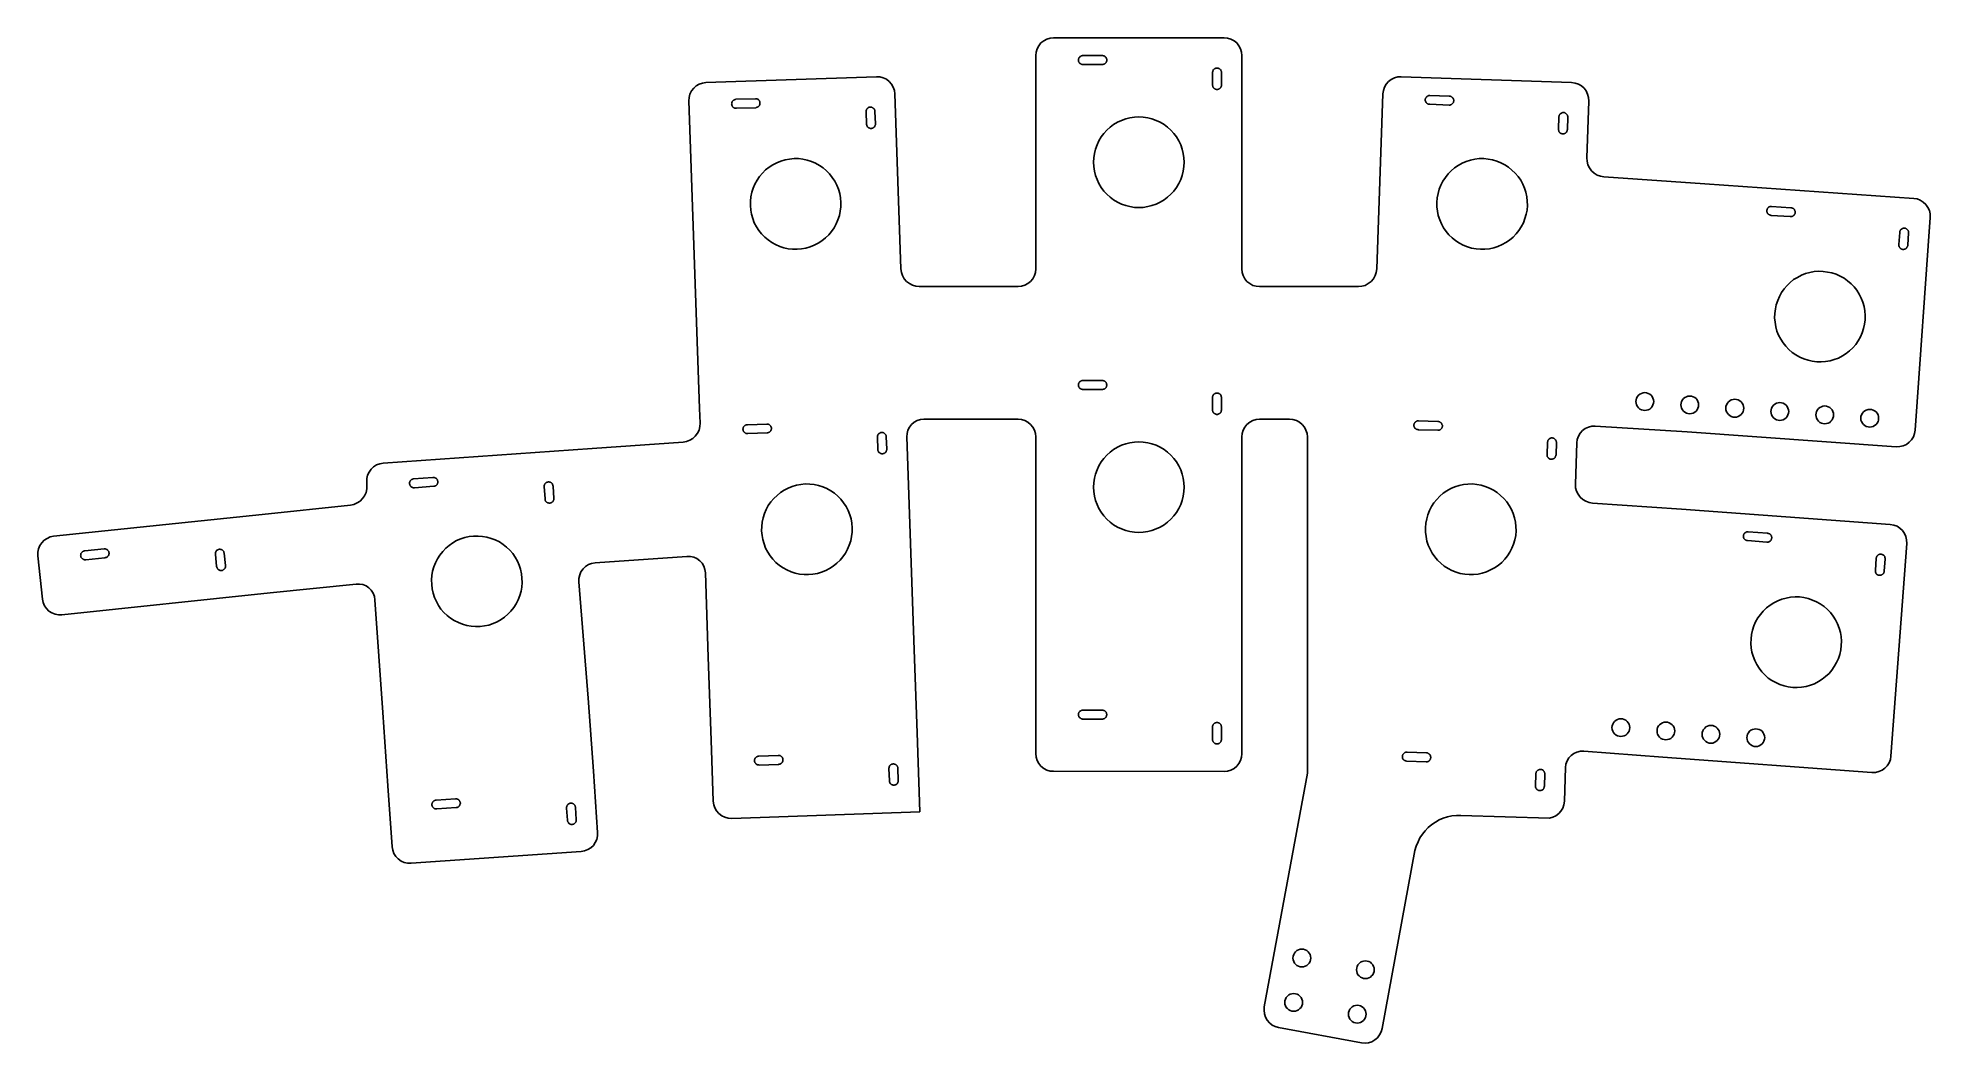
# Model space of a CAD drawing. Extents: x -62 to 45, y -37 to 20.
import ezdxf

# ---------------------------------------------------------------- set-up
doc = ezdxf.new("R2010")
doc.units = 0

msp = doc.modelspace()

# ---------------------------------------------------------------- linework, layer by layer
for p, q in [((-5.63, 19.09), (-5.51, 19.25)), ((-5.51, 19.25), (-5.35, 19.37)), ((-5.35, 19.37), (-5.18, 19.46)), ((-5.18, 19.46), (-4.99, 19.52)), ((-4.8, 19.54), (-4.99, 19.52)), ((4.8, 19.54), (-4.8, 19.54)), ((4.8, 19.54), (5, 19.52)), ((5.18, 19.46), (5, 19.52)), ((5.36, 19.37), (5.18, 19.46)), ((5.51, 19.25), (5.36, 19.37)), ((5.63, 19.09), (5.51, 19.25)), ((-5.8, 18.54), (-5.78, 18.73)), ((-5.8, 6.54), (-5.8, 18.54)), ((-5.78, 18.73), (-5.72, 18.92)), ((-5.72, 18.92), (-5.63, 19.09)), ((-3.39, 18.34), (-3.4, 18.31)), ((-3.4, 18.31), (-3.4, 18.29)), ((-3.4, 18.26), (-3.4, 18.29)), ((-3.39, 18.24), (-3.4, 18.26)), ((-3.39, 18.36), (-3.38, 18.38)), ((-3.39, 18.34), (-3.39, 18.36)), ((-3.39, 18.24), (-3.39, 18.21)), ((-3.39, 18.21), (-3.38, 18.19)), ((-3.37, 18.41), (-3.38, 18.38)), ((-3.38, 18.19), (-3.37, 18.17)), ((-3.37, 18.41), (-3.36, 18.43)), ((-3.37, 18.17), (-3.36, 18.15)), ((-3.36, 18.43), (-3.34, 18.45)), ((-3.36, 18.15), (-3.34, 18.13)), ((-3.34, 18.45), (-3.33, 18.46)), ((-3.34, 18.13), (-3.33, 18.11)), ((-3.31, 18.48), (-3.33, 18.46)), ((-3.31, 18.48), (-3.29, 18.5)), ((-3.29, 18.5), (-3.27, 18.51)), ((-3.25, 18.52), (-3.27, 18.51)), ((-3.22, 18.53), (-3.25, 18.52)), ((-3.2, 18.53), (-3.22, 18.53)), ((-3.2, 18.53), (-3.17, 18.54)), ((-3.14, 18.54), (-3.17, 18.54)), ((-3.14, 18.54), (-2.05, 18.54)), ((-2.05, 18.54), (-2.03, 18.54)), ((-2, 18.53), (-2.03, 18.54)), ((-2, 18.53), (-1.98, 18.53)), ((-1.98, 18.53), (-1.95, 18.52)), ((-1.93, 18.51), (-1.95, 18.52)), ((-1.91, 18.5), (-1.93, 18.51)), ((-1.89, 18.48), (-1.91, 18.5)), ((-1.87, 18.46), (-1.89, 18.48)), ((-1.86, 18.45), (-1.87, 18.46)), ((-1.86, 18.13), (-1.87, 18.11)), ((-1.84, 18.43), (-1.86, 18.45)), ((-1.84, 18.15), (-1.86, 18.13)), ((-1.83, 18.41), (-1.84, 18.43)), ((-1.83, 18.17), (-1.84, 18.15)), ((-1.82, 18.38), (-1.83, 18.41)), ((-1.82, 18.19), (-1.83, 18.17)), ((-1.82, 18.38), (-1.81, 18.36)), ((-1.82, 18.19), (-1.81, 18.21)), ((-1.8, 18.34), (-1.81, 18.36)), ((-1.8, 18.24), (-1.81, 18.21)), ((-1.8, 18.31), (-1.8, 18.34)), ((-1.8, 18.29), (-1.8, 18.31)), ((-1.8, 18.26), (-1.8, 18.29)), ((-1.8, 18.24), (-1.8, 18.26)), ((5.73, 18.92), (5.63, 19.09)), ((5.78, 18.73), (5.73, 18.92)), ((5.8, 18.54), (5.78, 18.73)), ((5.8, 6.54), (5.8, 18.54)), ((-14.77, 17.35), (-24.37, 17.02)), ((-14.77, 17.35), (-14.58, 17.34)), ((-14.39, 17.29), (-14.58, 17.34)), ((-14.21, 17.21), (-14.39, 17.29)), ((-14.06, 17.09), (-14.21, 17.21)), ((-13.93, 16.94), (-14.06, 17.09)), ((-3.33, 18.11), (-3.31, 18.09)), ((-3.31, 18.09), (-3.29, 18.08)), ((-3.29, 18.08), (-3.27, 18.07)), ((-3.27, 18.07), (-3.25, 18.06)), ((-3.22, 18.05), (-3.25, 18.06)), ((-3.2, 18.04), (-3.22, 18.05)), ((-3.17, 18.04), (-3.2, 18.04)), ((-3.14, 18.04), (-3.17, 18.04)), ((-3.14, 18.04), (-2.05, 18.04)), ((-2.03, 18.04), (-2.05, 18.04)), ((-2, 18.04), (-2.03, 18.04)), ((-2, 18.04), (-1.98, 18.05)), ((-1.95, 18.06), (-1.98, 18.05)), ((-1.95, 18.06), (-1.93, 18.07)), ((-1.93, 18.07), (-1.91, 18.08)), ((-1.89, 18.09), (-1.91, 18.08)), ((-1.87, 18.11), (-1.89, 18.09)), ((4.16, 17.64), (4.15, 17.61)), ((4.15, 17.58), (4.15, 17.61)), ((4.15, 17.58), (4.15, 16.89)), ((4.17, 17.68), (4.16, 17.66)), ((4.16, 17.66), (4.16, 17.64)), ((4.18, 17.7), (4.17, 17.68)), ((4.18, 17.7), (4.19, 17.73)), ((4.19, 17.73), (4.21, 17.75)), ((4.22, 17.76), (4.21, 17.75)), ((4.24, 17.78), (4.22, 17.76)), ((4.24, 17.78), (4.26, 17.79)), ((4.28, 17.81), (4.26, 17.79)), ((4.28, 17.81), (4.3, 17.82)), ((4.33, 17.83), (4.3, 17.82)), ((4.33, 17.83), (4.35, 17.83)), ((4.35, 17.83), (4.38, 17.84)), ((4.38, 17.84), (4.4, 17.84)), ((4.4, 17.84), (4.42, 17.84)), ((4.45, 17.83), (4.42, 17.84)), ((4.47, 17.83), (4.45, 17.83)), ((4.47, 17.83), (4.5, 17.82)), ((4.5, 17.82), (4.52, 17.81)), ((4.54, 17.79), (4.52, 17.81)), ((4.56, 17.78), (4.54, 17.79)), ((4.58, 17.76), (4.56, 17.78)), ((4.58, 17.76), (4.59, 17.75)), ((4.61, 17.73), (4.59, 17.75)), ((4.62, 17.7), (4.61, 17.73)), ((4.62, 17.7), (4.63, 17.68)), ((4.63, 17.68), (4.64, 17.66)), ((4.65, 17.64), (4.64, 17.66)), ((4.65, 17.64), (4.65, 17.61)), ((4.65, 17.61), (4.65, 17.58)), ((4.65, 16.89), (4.65, 17.58)), ((13.93, 16.94), (14.06, 17.09)), ((14.06, 17.09), (14.21, 17.2)), ((14.21, 17.2), (14.39, 17.29)), ((14.39, 17.29), (14.58, 17.34)), ((14.78, 17.35), (14.58, 17.34)), ((24.37, 17.02), (14.78, 17.35)), ((-25.33, 15.99), (-25.32, 16.18)), ((-24.88, 2.99), (-25.33, 15.99)), ((-25.32, 16.18), (-25.27, 16.37)), ((-25.27, 16.37), (-25.18, 16.55)), ((-25.18, 16.55), (-25.06, 16.7)), ((-25.06, 16.7), (-24.92, 16.83)), ((-24.92, 16.83), (-24.75, 16.93)), ((-24.75, 16.93), (-24.56, 16.99)), ((-24.37, 17.02), (-24.56, 16.99)), ((-22.87, 15.98), (-22.86, 16)), ((-22.84, 16.01), (-22.86, 16)), ((-22.84, 16.01), (-22.82, 16.03)), ((-22.82, 16.03), (-22.8, 16.04)), ((-22.78, 16.05), (-22.8, 16.04)), ((-22.76, 16.06), (-22.78, 16.05)), ((-22.73, 16.07), (-22.76, 16.06)), ((-22.73, 16.07), (-22.71, 16.07)), ((-22.68, 16.08), (-22.71, 16.07)), ((-22.68, 16.08), (-21.59, 16.11)), ((-21.59, 16.11), (-21.56, 16.11)), ((-21.54, 16.11), (-21.56, 16.11)), ((-21.54, 16.11), (-21.51, 16.11)), ((-21.51, 16.11), (-21.49, 16.1)), ((-21.47, 16.09), (-21.49, 16.1)), ((-21.44, 16.08), (-21.47, 16.09)), ((-21.42, 16.06), (-21.44, 16.08)), ((-21.41, 16.05), (-21.42, 16.06)), ((-21.39, 16.03), (-21.41, 16.05)), ((-21.37, 16.01), (-21.39, 16.03)), ((-21.36, 15.99), (-21.37, 16.01)), ((-21.35, 15.97), (-21.36, 15.99)), ((-13.83, 16.77), (-13.93, 16.94)), ((-13.76, 16.58), (-13.83, 16.77)), ((-13.74, 16.39), (-13.76, 16.58)), ((-13.39, 6.54), (-13.74, 16.39)), ((4.15, 16.86), (4.15, 16.89)), ((4.16, 16.84), (4.15, 16.86)), ((4.16, 16.81), (4.16, 16.84)), ((4.16, 16.81), (4.17, 16.79)), ((4.17, 16.79), (4.18, 16.77)), ((4.18, 16.77), (4.19, 16.75)), ((4.19, 16.75), (4.21, 16.73)), ((4.22, 16.71), (4.21, 16.73)), ((4.22, 16.71), (4.22, 16.71)), ((4.22, 16.71), (4.24, 16.69)), ((4.24, 16.69), (4.26, 16.68)), ((4.26, 16.68), (4.28, 16.67)), ((4.28, 16.67), (4.3, 16.66)), ((4.33, 16.65), (4.3, 16.66)), ((4.35, 16.64), (4.33, 16.65)), ((4.35, 16.64), (4.38, 16.64)), ((4.38, 16.64), (4.4, 16.64)), ((4.42, 16.64), (4.4, 16.64)), ((4.42, 16.64), (4.45, 16.64)), ((4.45, 16.64), (4.47, 16.65)), ((4.5, 16.66), (4.47, 16.65)), ((4.52, 16.67), (4.5, 16.66)), ((4.52, 16.67), (4.54, 16.68)), ((4.56, 16.69), (4.54, 16.68)), ((4.58, 16.71), (4.56, 16.69)), ((4.58, 16.71), (4.59, 16.73)), ((4.59, 16.73), (4.61, 16.75)), ((4.61, 16.75), (4.62, 16.77)), ((4.63, 16.79), (4.62, 16.77)), ((4.64, 16.81), (4.63, 16.79)), ((4.64, 16.81), (4.65, 16.84)), ((4.65, 16.86), (4.65, 16.89)), ((4.65, 16.86), (4.65, 16.84)), ((13.4, 6.54), (13.74, 16.39)), ((13.74, 16.39), (13.77, 16.58)), ((13.77, 16.58), (13.83, 16.77)), ((13.83, 16.77), (13.93, 16.94)), ((16.14, 16.1), (16.13, 16.08)), ((16.13, 16.08), (16.13, 16.05)), ((16.13, 16.03), (16.13, 16.05)), ((16.13, 16.01), (16.13, 16.03)), ((16.13, 16.01), (16.14, 15.98)), ((16.14, 16.13), (16.15, 16.15)), ((16.14, 16.1), (16.14, 16.13)), ((16.16, 16.17), (16.15, 16.15)), ((16.16, 16.17), (16.18, 16.19)), ((16.18, 16.19), (16.19, 16.21)), ((16.19, 16.21), (16.21, 16.23)), ((16.23, 16.24), (16.21, 16.23)), ((16.23, 16.24), (16.25, 16.26)), ((16.25, 16.26), (16.27, 16.27)), ((16.29, 16.28), (16.27, 16.27)), ((16.32, 16.29), (16.29, 16.28)), ((16.34, 16.29), (16.32, 16.29)), ((16.34, 16.29), (16.36, 16.29)), ((16.39, 16.3), (16.36, 16.29)), ((16.39, 16.3), (17.48, 16.26)), ((17.48, 16.26), (17.51, 16.25)), ((17.54, 16.25), (17.51, 16.25)), ((17.54, 16.25), (17.56, 16.24)), ((17.56, 16.24), (17.58, 16.23)), ((17.6, 16.22), (17.58, 16.23)), ((17.63, 16.21), (17.6, 16.22)), ((17.64, 16.19), (17.63, 16.21)), ((17.66, 16.18), (17.64, 16.19)), ((17.68, 16.16), (17.66, 16.18)), ((17.69, 16.14), (17.68, 16.16)), ((17.7, 16.12), (17.69, 16.14)), ((17.71, 16.09), (17.7, 16.12)), ((17.71, 16.09), (17.72, 16.07)), ((17.73, 16.05), (17.72, 16.07)), ((17.73, 16.02), (17.73, 16.05)), ((17.73, 16), (17.73, 16.02)), ((17.73, 15.97), (17.73, 16)), ((24.37, 17.02), (24.56, 16.99)), ((24.56, 16.99), (24.75, 16.93)), ((24.75, 16.93), (24.92, 16.83)), ((24.92, 16.83), (25.07, 16.7)), ((25.07, 16.7), (25.19, 16.55)), ((25.19, 16.55), (25.27, 16.37)), ((25.33, 15.98), (25.22, 12.79)), ((25.27, 16.37), (25.32, 16.18)), ((25.33, 15.98), (25.32, 16.18)), ((-22.92, 15.84), (-22.93, 15.82)), ((-22.92, 15.79), (-22.93, 15.82)), ((-22.92, 15.89), (-22.91, 15.91)), ((-22.92, 15.87), (-22.92, 15.89)), ((-22.92, 15.87), (-22.92, 15.84)), ((-22.92, 15.77), (-22.92, 15.79)), ((-22.92, 15.77), (-22.91, 15.75)), ((-22.9, 15.94), (-22.91, 15.91)), ((-22.91, 15.75), (-22.9, 15.72)), ((-22.9, 15.94), (-22.89, 15.96)), ((-22.9, 15.72), (-22.89, 15.7)), ((-22.89, 15.96), (-22.87, 15.98)), ((-22.89, 15.7), (-22.88, 15.68)), ((-22.88, 15.68), (-22.86, 15.66)), ((-22.86, 15.66), (-22.85, 15.64)), ((-22.85, 15.64), (-22.83, 15.63)), ((-22.83, 15.63), (-22.81, 15.61)), ((-22.81, 15.61), (-22.79, 15.6)), ((-22.79, 15.6), (-22.76, 15.59)), ((-22.74, 15.59), (-22.76, 15.59)), ((-22.72, 15.58), (-22.74, 15.59)), ((-22.69, 15.58), (-22.72, 15.58)), ((-22.66, 15.58), (-22.69, 15.58)), ((-22.66, 15.58), (-21.57, 15.61)), ((-21.54, 15.62), (-21.57, 15.61)), ((-21.52, 15.62), (-21.54, 15.62)), ((-21.52, 15.62), (-21.5, 15.63)), ((-21.47, 15.64), (-21.5, 15.63)), ((-21.47, 15.64), (-21.45, 15.65)), ((-21.45, 15.65), (-21.43, 15.66)), ((-21.41, 15.68), (-21.43, 15.66)), ((-21.39, 15.69), (-21.41, 15.68)), ((-21.38, 15.71), (-21.39, 15.69)), ((-21.36, 15.73), (-21.38, 15.71)), ((-21.35, 15.75), (-21.36, 15.73)), ((-21.35, 15.97), (-21.34, 15.95)), ((-21.34, 15.78), (-21.35, 15.75)), ((-21.33, 15.92), (-21.34, 15.95)), ((-21.34, 15.78), (-21.33, 15.8)), ((-21.33, 15.9), (-21.33, 15.92)), ((-21.33, 15.87), (-21.33, 15.9)), ((-21.33, 15.85), (-21.33, 15.87)), ((-21.33, 15.82), (-21.33, 15.85)), ((-21.33, 15.82), (-21.33, 15.8)), ((-15.36, 15.38), (-15.35, 15.41)), ((-15.36, 15.38), (-15.33, 14.69)), ((-15.34, 15.48), (-15.35, 15.45)), ((-15.35, 15.45), (-15.35, 15.43)), ((-15.35, 15.43), (-15.35, 15.41)), ((-15.33, 15.5), (-15.34, 15.48)), ((-15.33, 15.5), (-15.32, 15.52)), ((-15.32, 15.52), (-15.3, 15.54)), ((-15.29, 15.56), (-15.3, 15.54)), ((-15.27, 15.58), (-15.29, 15.56)), ((-15.27, 15.58), (-15.25, 15.59)), ((-15.23, 15.61), (-15.25, 15.59)), ((-15.23, 15.61), (-15.21, 15.62)), ((-15.19, 15.63), (-15.21, 15.62)), ((-15.19, 15.63), (-15.16, 15.63)), ((-15.16, 15.63), (-15.14, 15.64)), ((-15.14, 15.64), (-15.11, 15.64)), ((-15.11, 15.64), (-15.09, 15.64)), ((-15.07, 15.64), (-15.09, 15.64)), ((-15.04, 15.63), (-15.07, 15.64)), ((-15.04, 15.63), (-15.02, 15.62)), ((-15.02, 15.62), (-15, 15.61)), ((-14.97, 15.6), (-15, 15.61)), ((-14.95, 15.59), (-14.97, 15.6)), ((-14.94, 15.57), (-14.95, 15.59)), ((-14.94, 15.57), (-14.92, 15.56)), ((-14.9, 15.54), (-14.92, 15.56)), ((-14.89, 15.52), (-14.9, 15.54)), ((-14.89, 15.52), (-14.88, 15.49)), ((-14.88, 15.49), (-14.87, 15.47)), ((-14.86, 15.45), (-14.87, 15.47)), ((-14.86, 15.45), (-14.86, 15.42)), ((-14.86, 15.42), (-14.86, 15.39)), ((-14.83, 14.7), (-14.86, 15.39)), ((-0.97, 14.89), (-0.74, 14.98)), ((-0.5, 15.04), (-0.74, 14.98)), ((-0.5, 15.04), (-0.25, 15.08)), ((0, 15.09), (-0.25, 15.08)), ((0, 15.09), (0.25, 15.08)), ((0.5, 15.04), (0.25, 15.08)), ((0.5, 15.04), (0.74, 14.98)), ((0.98, 14.89), (0.74, 14.98)), ((16.14, 15.98), (16.15, 15.96)), ((16.15, 15.96), (16.16, 15.94)), ((16.16, 15.94), (16.17, 15.91)), ((16.17, 15.91), (16.18, 15.89)), ((16.18, 15.89), (16.2, 15.88)), ((16.2, 15.88), (16.22, 15.86)), ((16.22, 15.86), (16.23, 15.84)), ((16.23, 15.84), (16.25, 15.83)), ((16.25, 15.83), (16.28, 15.82)), ((16.3, 15.81), (16.28, 15.82)), ((16.32, 15.8), (16.3, 15.81)), ((16.35, 15.8), (16.32, 15.8)), ((16.38, 15.8), (16.35, 15.8)), ((16.38, 15.8), (17.47, 15.76)), ((17.5, 15.76), (17.47, 15.76)), ((17.52, 15.76), (17.5, 15.76)), ((17.52, 15.76), (17.54, 15.77)), ((17.57, 15.77), (17.54, 15.77)), ((17.57, 15.77), (17.59, 15.78)), ((17.59, 15.78), (17.61, 15.79)), ((17.63, 15.81), (17.61, 15.79)), ((17.65, 15.82), (17.63, 15.81)), ((17.67, 15.84), (17.65, 15.82)), ((17.68, 15.86), (17.67, 15.84)), ((17.7, 15.88), (17.68, 15.86)), ((17.71, 15.9), (17.7, 15.88)), ((17.71, 15.9), (17.72, 15.93)), ((17.72, 15.95), (17.73, 15.97)), ((17.72, 15.95), (17.72, 15.93)), ((23.65, 15.09), (23.63, 14.4)), ((23.66, 15.14), (23.65, 15.12)), ((23.65, 15.09), (23.65, 15.12)), ((23.67, 15.19), (23.66, 15.16)), ((23.66, 15.16), (23.66, 15.14)), ((23.69, 15.21), (23.67, 15.19)), ((23.69, 15.21), (23.7, 15.23)), ((23.7, 15.23), (23.71, 15.25)), ((23.73, 15.26), (23.71, 15.25)), ((23.75, 15.28), (23.73, 15.26)), ((23.75, 15.28), (23.77, 15.29)), ((23.79, 15.31), (23.77, 15.29)), ((23.79, 15.31), (23.81, 15.32)), ((23.84, 15.32), (23.81, 15.32)), ((23.84, 15.32), (23.86, 15.33)), ((23.86, 15.33), (23.89, 15.33)), ((23.89, 15.33), (23.91, 15.33)), ((23.91, 15.33), (23.93, 15.33)), ((23.96, 15.33), (23.93, 15.33)), ((23.98, 15.32), (23.96, 15.33)), ((23.98, 15.32), (24, 15.31)), ((24, 15.31), (24.03, 15.3)), ((24.05, 15.28), (24.03, 15.3)), ((24.07, 15.27), (24.05, 15.28)), ((24.08, 15.25), (24.07, 15.27)), ((24.08, 15.25), (24.1, 15.23)), ((24.11, 15.21), (24.1, 15.23)), ((24.13, 15.19), (24.11, 15.21)), ((24.13, 15.19), (24.14, 15.17)), ((24.13, 14.38), (24.15, 15.07)), ((24.14, 15.17), (24.14, 15.15)), ((24.15, 15.12), (24.14, 15.15)), ((24.15, 15.12), (24.15, 15.1)), ((24.15, 15.1), (24.15, 15.07)), ((-15.33, 14.66), (-15.33, 14.69)), ((-15.32, 14.63), (-15.33, 14.66)), ((-15.32, 14.61), (-15.32, 14.63)), ((-15.32, 14.61), (-15.31, 14.59)), ((-15.31, 14.59), (-15.3, 14.57)), ((-15.3, 14.57), (-15.28, 14.54)), ((-15.28, 14.54), (-15.27, 14.53)), ((-15.26, 14.51), (-15.27, 14.53)), ((-15.26, 14.51), (-15.25, 14.51)), ((-15.25, 14.51), (-15.23, 14.49)), ((-15.23, 14.49), (-15.21, 14.48)), ((-15.21, 14.48), (-15.19, 14.47)), ((-15.19, 14.47), (-15.17, 14.46)), ((-15.15, 14.45), (-15.17, 14.46)), ((-15.12, 14.44), (-15.15, 14.45)), ((-15.12, 14.44), (-15.1, 14.44)), ((-15.1, 14.44), (-15.07, 14.44)), ((-15.05, 14.44), (-15.07, 14.44)), ((-15.05, 14.44), (-15.02, 14.45)), ((-15.02, 14.45), (-15, 14.45)), ((-14.98, 14.46), (-15, 14.45)), ((-14.96, 14.47), (-14.98, 14.46)), ((-14.96, 14.47), (-14.94, 14.49)), ((-14.92, 14.5), (-14.94, 14.49)), ((-14.9, 14.52), (-14.92, 14.5)), ((-14.9, 14.52), (-14.88, 14.54)), ((-14.88, 14.54), (-14.87, 14.56)), ((-14.87, 14.56), (-14.86, 14.58)), ((-14.85, 14.6), (-14.86, 14.58)), ((-14.84, 14.63), (-14.85, 14.6)), ((-14.84, 14.63), (-14.83, 14.65)), ((-14.83, 14.67), (-14.83, 14.7)), ((-14.83, 14.67), (-14.83, 14.65)), ((-2.12, 13.96), (-2.25, 13.74)), ((-2.12, 13.96), (-1.97, 14.16)), ((-1.8, 14.34), (-1.97, 14.16)), ((-1.62, 14.51), (-1.8, 14.34)), ((-1.42, 14.66), (-1.62, 14.51)), ((-1.42, 14.66), (-1.2, 14.79)), ((-0.97, 14.89), (-1.2, 14.79)), ((0.98, 14.89), (1.2, 14.79)), ((1.42, 14.66), (1.2, 14.79)), ((1.42, 14.66), (1.62, 14.51)), ((1.8, 14.34), (1.62, 14.51)), ((1.97, 14.16), (1.8, 14.34)), ((2.12, 13.96), (1.97, 14.16)), ((2.12, 13.96), (2.25, 13.74)), ((23.63, 14.37), (23.63, 14.4)), ((23.63, 14.34), (23.63, 14.37)), ((23.64, 14.32), (23.63, 14.34)), ((23.64, 14.32), (23.64, 14.3)), ((23.64, 14.3), (23.65, 14.27)), ((23.65, 14.27), (23.66, 14.25)), ((23.66, 14.25), (23.68, 14.23)), ((23.69, 14.22), (23.68, 14.23)), ((23.69, 14.22), (23.69, 14.21)), ((23.69, 14.21), (23.71, 14.2)), ((23.71, 14.2), (23.73, 14.18)), ((23.73, 14.18), (23.75, 14.17)), ((23.75, 14.17), (23.77, 14.16)), ((23.8, 14.15), (23.77, 14.16)), ((23.82, 14.14), (23.8, 14.15)), ((23.82, 14.14), (23.84, 14.14)), ((23.84, 14.14), (23.87, 14.13)), ((23.89, 14.13), (23.87, 14.13)), ((23.89, 14.13), (23.92, 14.14)), ((23.92, 14.14), (23.94, 14.14)), ((23.96, 14.15), (23.94, 14.14)), ((23.99, 14.16), (23.96, 14.15)), ((23.99, 14.16), (24.01, 14.17)), ((24.03, 14.18), (24.01, 14.17)), ((24.05, 14.2), (24.03, 14.18)), ((24.05, 14.2), (24.06, 14.22)), ((24.06, 14.22), (24.08, 14.24)), ((24.08, 14.24), (24.09, 14.26)), ((24.1, 14.28), (24.09, 14.26)), ((24.11, 14.3), (24.1, 14.28)), ((24.11, 14.3), (24.12, 14.33)), ((24.12, 14.35), (24.13, 14.38)), ((24.12, 14.35), (24.12, 14.33)), ((-2.54, 12.79), (-2.55, 12.54)), ((-2.54, 12.79), (-2.5, 13.04)), ((-2.44, 13.28), (-2.5, 13.04)), ((-2.44, 13.28), (-2.35, 13.51)), ((-2.35, 13.51), (-2.25, 13.74)), ((2.36, 13.51), (2.25, 13.74)), ((2.36, 13.51), (2.44, 13.28)), ((2.5, 13.04), (2.44, 13.28)), ((2.5, 13.04), (2.54, 12.79)), ((2.55, 12.54), (2.54, 12.79)), ((25.22, 12.79), (25.24, 12.59)), ((-21.49, 11.53), (-21.35, 11.74)), ((-21.19, 11.93), (-21.35, 11.74)), ((-21.01, 12.11), (-21.19, 11.93)), ((-20.82, 12.26), (-21.01, 12.11)), ((-20.82, 12.26), (-20.61, 12.4)), ((-20.38, 12.51), (-20.61, 12.4)), ((-20.38, 12.51), (-20.15, 12.6)), ((-19.91, 12.67), (-20.15, 12.6)), ((-19.91, 12.67), (-19.66, 12.72)), ((-19.41, 12.74), (-19.66, 12.72)), ((-19.41, 12.74), (-19.16, 12.74)), ((-18.92, 12.71), (-19.16, 12.74)), ((-18.92, 12.71), (-18.67, 12.66)), ((-18.43, 12.58), (-18.67, 12.66)), ((-18.43, 12.58), (-18.2, 12.48)), ((-17.98, 12.36), (-18.2, 12.48)), ((-17.98, 12.36), (-17.78, 12.22)), ((-17.59, 12.06), (-17.78, 12.22)), ((-17.41, 11.88), (-17.59, 12.06)), ((-17.26, 11.68), (-17.41, 11.88)), ((-2.54, 12.29), (-2.55, 12.54)), ((-2.54, 12.29), (-2.5, 12.04)), ((-2.5, 12.04), (-2.44, 11.8)), ((-2.35, 11.56), (-2.44, 11.8)), ((2.36, 11.56), (2.44, 11.8)), ((2.5, 12.04), (2.44, 11.8)), ((2.5, 12.04), (2.54, 12.29)), ((2.55, 12.54), (2.54, 12.29)), ((17.26, 11.68), (17.42, 11.88)), ((17.59, 12.06), (17.42, 11.88)), ((17.78, 12.22), (17.59, 12.06)), ((17.99, 12.36), (17.78, 12.22)), ((17.99, 12.36), (18.21, 12.48)), ((18.44, 12.58), (18.21, 12.48)), ((18.44, 12.58), (18.67, 12.66)), ((18.92, 12.71), (18.67, 12.66)), ((18.92, 12.71), (19.17, 12.74)), ((19.42, 12.74), (19.17, 12.74)), ((19.42, 12.74), (19.67, 12.72)), ((19.91, 12.67), (19.67, 12.72)), ((19.91, 12.67), (20.15, 12.6)), ((20.39, 12.51), (20.15, 12.6)), ((20.39, 12.51), (20.61, 12.4)), ((20.82, 12.26), (20.61, 12.4)), ((20.82, 12.26), (21.01, 12.1)), ((21.19, 11.93), (21.01, 12.1)), ((21.36, 11.74), (21.19, 11.93)), ((21.5, 11.53), (21.36, 11.74)), ((25.29, 12.4), (25.24, 12.59)), ((25.37, 12.22), (25.29, 12.4)), ((25.49, 12.06), (25.37, 12.22)), ((25.64, 11.93), (25.49, 12.06)), ((25.81, 11.82), (25.64, 11.93)), ((25.99, 11.75), (25.81, 11.82)), ((26.19, 11.72), (25.99, 11.75)), ((-21.79, 10.85), (-21.84, 10.6)), ((-21.79, 10.85), (-21.71, 11.08)), ((-21.71, 11.08), (-21.62, 11.31)), ((-21.49, 11.53), (-21.62, 11.31)), ((-17.26, 11.68), (-17.12, 11.47)), ((-17.01, 11.25), (-17.12, 11.47)), ((-17.01, 11.25), (-16.91, 11.02)), ((-16.84, 10.78), (-16.91, 11.02)), ((-16.84, 10.78), (-16.8, 10.53)), ((-2.35, 11.56), (-2.25, 11.34)), ((-2.12, 11.12), (-2.25, 11.34)), ((-2.12, 11.12), (-1.97, 10.92)), ((-1.8, 10.74), (-1.97, 10.92)), ((-1.8, 10.74), (-1.62, 10.57)), ((1.8, 10.74), (1.62, 10.57)), ((1.97, 10.92), (1.8, 10.74)), ((1.97, 10.92), (2.12, 11.12)), ((2.25, 11.34), (2.12, 11.12)), ((2.25, 11.34), (2.36, 11.56)), ((16.8, 10.53), (16.85, 10.78)), ((16.92, 11.02), (16.85, 10.78)), ((16.92, 11.02), (17.01, 11.25)), ((17.01, 11.25), (17.12, 11.47)), ((17.26, 11.68), (17.12, 11.47)), ((21.5, 11.53), (21.62, 11.31)), ((21.72, 11.08), (21.62, 11.31)), ((21.72, 11.08), (21.79, 10.85)), ((21.85, 10.6), (21.79, 10.85)), ((31.86, 11.32), (26.19, 11.72)), ((31.86, 11.32), (43.63, 10.5)), ((-21.87, 10.35), (-21.84, 10.6)), ((-21.87, 10.35), (-21.87, 10.1)), ((-21.85, 9.85), (-21.87, 10.1)), ((-21.85, 9.85), (-21.81, 9.61)), ((-21.81, 9.61), (-21.74, 9.37)), ((-16.81, 9.78), (-16.86, 9.54)), ((-16.81, 9.78), (-16.78, 10.03)), ((-16.78, 10.28), (-16.8, 10.53)), ((-16.78, 10.28), (-16.78, 10.03)), ((-1.62, 10.57), (-1.42, 10.42)), ((-1.2, 10.29), (-1.42, 10.42)), ((-1.2, 10.29), (-0.97, 10.18)), ((-0.97, 10.18), (-0.74, 10.1)), ((-0.5, 10.04), (-0.74, 10.1)), ((-0.5, 10.04), (-0.25, 10)), ((0, 9.99), (-0.25, 10)), ((0, 9.99), (0.25, 10)), ((0.5, 10.04), (0.25, 10)), ((0.5, 10.04), (0.74, 10.1)), ((0.98, 10.18), (0.74, 10.1)), ((1.2, 10.29), (0.98, 10.18)), ((1.2, 10.29), (1.42, 10.42)), ((1.62, 10.57), (1.42, 10.42)), ((16.8, 10.53), (16.78, 10.28)), ((16.78, 10.03), (16.78, 10.28)), ((16.78, 10.03), (16.81, 9.78)), ((16.81, 9.78), (16.86, 9.54)), ((21.81, 9.61), (21.74, 9.37)), ((21.81, 9.61), (21.86, 9.85)), ((21.85, 10.6), (21.87, 10.35)), ((21.88, 10.1), (21.86, 9.85)), ((21.88, 10.1), (21.87, 10.35)), ((35.37, 9.87), (35.36, 9.85)), ((35.36, 9.85), (35.36, 9.82)), ((35.36, 9.8), (35.36, 9.82)), ((35.36, 9.77), (35.36, 9.8)), ((35.36, 9.77), (35.36, 9.75)), ((35.36, 9.75), (35.37, 9.73)), ((35.37, 9.89), (35.38, 9.92)), ((35.37, 9.87), (35.37, 9.89)), ((35.37, 9.73), (35.38, 9.7)), ((35.4, 9.94), (35.38, 9.92)), ((35.38, 9.7), (35.39, 9.68)), ((35.39, 9.68), (35.4, 9.66)), ((35.4, 9.94), (35.41, 9.96)), ((35.4, 9.66), (35.42, 9.64)), ((35.41, 9.96), (35.43, 9.98)), ((35.42, 9.64), (35.44, 9.62)), ((35.43, 9.98), (35.44, 9.99)), ((35.46, 10.01), (35.44, 9.99)), ((35.44, 9.62), (35.46, 9.61)), ((35.46, 10.01), (35.48, 10.02)), ((35.46, 9.61), (35.48, 9.59)), ((35.48, 10.02), (35.51, 10.03)), ((35.48, 9.59), (35.5, 9.58)), ((35.53, 10.04), (35.51, 10.03)), ((35.55, 10.05), (35.53, 10.04)), ((35.58, 10.05), (35.55, 10.05)), ((35.58, 10.05), (35.6, 10.05)), ((35.63, 10.05), (35.6, 10.05)), ((35.63, 10.05), (36.72, 9.98)), ((36.72, 9.98), (36.75, 9.97)), ((36.77, 9.97), (36.75, 9.97)), ((36.77, 9.97), (36.79, 9.96)), ((36.79, 9.96), (36.82, 9.95)), ((36.84, 9.94), (36.82, 9.95)), ((36.86, 9.93), (36.84, 9.94)), ((36.88, 9.91), (36.86, 9.93)), ((36.89, 9.89), (36.88, 9.91)), ((36.91, 9.87), (36.89, 9.89)), ((36.92, 9.59), (36.9, 9.57)), ((36.92, 9.85), (36.91, 9.87)), ((36.93, 9.83), (36.92, 9.85)), ((36.93, 9.62), (36.92, 9.59)), ((36.94, 9.81), (36.93, 9.83)), ((36.93, 9.62), (36.94, 9.64)), ((36.94, 9.81), (36.95, 9.78)), ((36.95, 9.66), (36.94, 9.64)), ((36.95, 9.76), (36.95, 9.78)), ((36.96, 9.73), (36.95, 9.76)), ((36.95, 9.71), (36.96, 9.73)), ((36.95, 9.69), (36.95, 9.71)), ((36.95, 9.66), (36.95, 9.69)), ((43.63, 10.5), (43.82, 10.47)), ((44, 10.4), (43.82, 10.47)), ((44.17, 10.29), (44, 10.4)), ((44.31, 10.16), (44.17, 10.29)), ((44.43, 10), (44.31, 10.16)), ((44.51, 9.82), (44.43, 10)), ((44.55, 9.63), (44.51, 9.82)), ((44.55, 9.43), (44.55, 9.63)), ((-21.65, 9.13), (-21.74, 9.37)), ((-21.65, 9.13), (-21.53, 8.91)), ((-21.4, 8.7), (-21.53, 8.91)), ((-21.4, 8.7), (-21.24, 8.51)), ((-17.3, 8.64), (-17.46, 8.45)), ((-17.3, 8.64), (-17.16, 8.85)), ((-17.04, 9.07), (-17.16, 8.85)), ((-17.04, 9.07), (-16.94, 9.3)), ((-16.94, 9.3), (-16.86, 9.54)), ((16.94, 9.3), (16.86, 9.54)), ((16.94, 9.3), (17.04, 9.07)), ((17.16, 8.85), (17.04, 9.07)), ((17.16, 8.85), (17.3, 8.64)), ((17.46, 8.45), (17.3, 8.64)), ((21.24, 8.5), (21.4, 8.7)), ((21.53, 8.91), (21.4, 8.7)), ((21.53, 8.91), (21.65, 9.13)), ((21.65, 9.13), (21.74, 9.37)), ((35.52, 9.57), (35.5, 9.58)), ((35.54, 9.56), (35.52, 9.57)), ((35.57, 9.56), (35.54, 9.56)), ((35.6, 9.55), (35.57, 9.56)), ((35.6, 9.55), (36.68, 9.48)), ((36.71, 9.48), (36.68, 9.48)), ((36.74, 9.48), (36.71, 9.48)), ((36.74, 9.48), (36.76, 9.48)), ((36.78, 9.49), (36.76, 9.48)), ((36.78, 9.49), (36.81, 9.5)), ((36.81, 9.5), (36.83, 9.51)), ((36.85, 9.52), (36.83, 9.51)), ((36.87, 9.54), (36.85, 9.52)), ((36.89, 9.56), (36.87, 9.54)), ((36.9, 9.57), (36.89, 9.56)), ((42.84, 8.59), (42.79, 7.9)), ((42.85, 8.65), (42.84, 8.62)), ((42.84, 8.59), (42.84, 8.62)), ((42.86, 8.67), (42.85, 8.65)), ((42.87, 8.69), (42.86, 8.67)), ((42.88, 8.71), (42.87, 8.69)), ((42.88, 8.71), (42.89, 8.73)), ((42.89, 8.73), (42.91, 8.75)), ((42.93, 8.77), (42.91, 8.75)), ((42.95, 8.78), (42.93, 8.77)), ((42.95, 8.78), (42.97, 8.8)), ((42.99, 8.81), (42.97, 8.8)), ((42.99, 8.81), (43.01, 8.82)), ((43.04, 8.82), (43.01, 8.82)), ((43.04, 8.82), (43.06, 8.83)), ((43.06, 8.83), (43.08, 8.83)), ((43.08, 8.83), (43.11, 8.83)), ((43.11, 8.83), (43.13, 8.83)), ((43.16, 8.82), (43.13, 8.83)), ((43.18, 8.81), (43.16, 8.82)), ((43.18, 8.81), (43.2, 8.8)), ((43.2, 8.8), (43.22, 8.79)), ((43.24, 8.78), (43.22, 8.79)), ((43.26, 8.76), (43.24, 8.78)), ((43.28, 8.74), (43.26, 8.76)), ((43.28, 8.74), (43.29, 8.72)), ((43.31, 8.7), (43.29, 8.72)), ((43.29, 7.87), (43.34, 8.56)), ((43.32, 8.68), (43.31, 8.7)), ((43.32, 8.68), (43.33, 8.66)), ((43.33, 8.66), (43.33, 8.64)), ((43.34, 8.61), (43.33, 8.64)), ((43.34, 8.61), (43.34, 8.59)), ((43.34, 8.59), (43.34, 8.56)), ((43.72, -2.54), (44.55, 9.43)), ((-21.06, 8.33), (-21.24, 8.51)), ((-21.06, 8.33), (-20.87, 8.17)), ((-20.87, 8.17), (-20.67, 8.02)), ((-20.45, 7.9), (-20.67, 8.02)), ((-20.45, 7.9), (-20.22, 7.8)), ((-20.22, 7.8), (-19.98, 7.73)), ((-19.74, 7.67), (-19.98, 7.73)), ((-19.74, 7.67), (-19.49, 7.65)), ((-19.24, 7.64), (-19.49, 7.65)), ((-19.24, 7.64), (-18.99, 7.66)), ((-18.74, 7.71), (-18.99, 7.66)), ((-18.74, 7.71), (-18.5, 7.78)), ((-18.27, 7.87), (-18.5, 7.78)), ((-18.05, 7.99), (-18.27, 7.87)), ((-18.05, 7.99), (-17.84, 8.12)), ((-17.64, 8.28), (-17.84, 8.12)), ((-17.46, 8.45), (-17.64, 8.28)), ((17.46, 8.45), (17.64, 8.28)), ((17.64, 8.28), (17.84, 8.12)), ((18.05, 7.98), (17.84, 8.12)), ((18.05, 7.98), (18.27, 7.87)), ((18.27, 7.87), (18.5, 7.78)), ((18.74, 7.71), (18.5, 7.78)), ((18.74, 7.71), (18.99, 7.66)), ((19.24, 7.64), (18.99, 7.66)), ((19.24, 7.64), (19.49, 7.65)), ((19.74, 7.67), (19.49, 7.65)), ((19.74, 7.67), (19.98, 7.73)), ((20.22, 7.8), (19.98, 7.73)), ((20.45, 7.9), (20.22, 7.8)), ((20.45, 7.9), (20.67, 8.02)), ((20.88, 8.16), (20.67, 8.02)), ((21.07, 8.33), (20.88, 8.16)), ((21.24, 8.5), (21.07, 8.33)), ((42.79, 7.87), (42.79, 7.9)), ((42.79, 7.85), (42.79, 7.87)), ((42.8, 7.83), (42.79, 7.85)), ((42.8, 7.83), (42.81, 7.8)), ((42.81, 7.8), (42.81, 7.78)), ((42.81, 7.78), (42.83, 7.76)), ((42.83, 7.76), (42.84, 7.74)), ((42.85, 7.72), (42.84, 7.74)), ((42.85, 7.72), (42.85, 7.72)), ((42.85, 7.72), (42.87, 7.7)), ((42.87, 7.7), (42.89, 7.68)), ((42.89, 7.68), (42.91, 7.67)), ((42.91, 7.67), (42.93, 7.66)), ((42.95, 7.65), (42.93, 7.66)), ((42.98, 7.64), (42.95, 7.65)), ((42.98, 7.64), (43, 7.63)), ((43, 7.63), (43.02, 7.63)), ((43.05, 7.63), (43.02, 7.63)), ((43.05, 7.63), (43.07, 7.63)), ((43.07, 7.63), (43.1, 7.64)), ((43.12, 7.64), (43.1, 7.64)), ((43.14, 7.65), (43.12, 7.64)), ((43.14, 7.65), (43.17, 7.66)), ((43.19, 7.68), (43.17, 7.66)), ((43.21, 7.69), (43.19, 7.68)), ((43.21, 7.69), (43.22, 7.71)), ((43.22, 7.71), (43.24, 7.73)), ((43.24, 7.73), (43.25, 7.75)), ((43.27, 7.77), (43.25, 7.75)), ((43.28, 7.79), (43.27, 7.77)), ((43.29, 7.84), (43.28, 7.82)), ((43.28, 7.79), (43.28, 7.82)), ((43.29, 7.84), (43.29, 7.87)), ((-13.39, 6.54), (-13.37, 6.34)), ((-5.8, 6.54), (-5.82, 6.34)), ((5.8, 6.54), (5.82, 6.34)), ((13.4, 6.54), (13.37, 6.34)), ((38.03, 6.38), (38.28, 6.4)), ((38.53, 6.39), (38.28, 6.4)), ((38.53, 6.39), (38.78, 6.36)), ((-13.31, 6.16), (-13.37, 6.34)), ((-13.21, 5.98), (-13.31, 6.16)), ((-13.08, 5.83), (-13.21, 5.98)), ((-12.92, 5.71), (-13.08, 5.83)), ((-12.75, 5.62), (-12.92, 5.71)), ((-12.56, 5.56), (-12.75, 5.62)), ((-12.36, 5.54), (-12.56, 5.56)), ((-6.8, 5.54), (-12.36, 5.54)), ((-6.8, 5.54), (-6.6, 5.56)), ((-6.6, 5.56), (-6.42, 5.62)), ((-6.42, 5.62), (-6.24, 5.71)), ((-6.24, 5.71), (-6.09, 5.83)), ((-6.09, 5.83), (-5.97, 5.98)), ((-5.97, 5.98), (-5.87, 6.16)), ((-5.87, 6.16), (-5.82, 6.34)), ((5.82, 6.34), (5.88, 6.16)), ((5.88, 6.16), (5.97, 5.98)), ((5.97, 5.98), (6.09, 5.83)), ((6.09, 5.83), (6.25, 5.71)), ((6.25, 5.71), (6.42, 5.61)), ((6.42, 5.61), (6.61, 5.56)), ((6.8, 5.54), (6.61, 5.56)), ((6.8, 5.54), (12.36, 5.54)), ((12.36, 5.54), (12.56, 5.56)), ((12.75, 5.61), (12.56, 5.56)), ((12.92, 5.71), (12.75, 5.61)), ((13.08, 5.83), (12.92, 5.71)), ((13.21, 5.98), (13.08, 5.83)), ((13.31, 6.16), (13.21, 5.98)), ((13.37, 6.34), (13.31, 6.16)), ((36.33, 5.41), (36.19, 5.21)), ((36.33, 5.41), (36.5, 5.6)), ((36.68, 5.77), (36.5, 5.6)), ((36.87, 5.93), (36.68, 5.77)), ((37.09, 6.06), (36.87, 5.93)), ((37.09, 6.06), (37.31, 6.18)), ((37.54, 6.27), (37.31, 6.18)), ((37.54, 6.27), (37.78, 6.34)), ((38.03, 6.38), (37.78, 6.34)), ((39.02, 6.31), (38.78, 6.36)), ((39.02, 6.31), (39.26, 6.23)), ((39.49, 6.13), (39.26, 6.23)), ((39.49, 6.13), (39.71, 6.01)), ((39.91, 5.87), (39.71, 6.01)), ((39.91, 5.87), (40.1, 5.7)), ((40.27, 5.52), (40.1, 5.7)), ((40.43, 5.33), (40.27, 5.52)), ((35.84, 4.28), (35.81, 4.03)), ((35.84, 4.28), (35.89, 4.52)), ((35.97, 4.76), (35.89, 4.52)), ((35.97, 4.76), (36.07, 4.99)), ((36.07, 4.99), (36.19, 5.21)), ((40.56, 5.12), (40.43, 5.33)), ((40.56, 5.12), (40.68, 4.89)), ((40.77, 4.66), (40.68, 4.89)), ((40.77, 4.66), (40.84, 4.42)), ((40.88, 4.17), (40.84, 4.42)), ((35.8, 3.78), (35.81, 4.03)), ((35.8, 3.78), (35.82, 3.53)), ((35.82, 3.53), (35.86, 3.28)), ((35.93, 3.04), (35.86, 3.28)), ((40.81, 3.18), (40.86, 3.42)), ((40.89, 3.67), (40.86, 3.42)), ((40.88, 4.17), (40.9, 3.92)), ((40.89, 3.67), (40.9, 3.92)), ((-24.73, -1.33), (-24.88, 2.99)), ((35.93, 3.04), (36.02, 2.81)), ((36.14, 2.59), (36.02, 2.81)), ((36.14, 2.59), (36.27, 2.37)), ((36.43, 2.18), (36.27, 2.37)), ((36.43, 2.18), (36.6, 2)), ((40.2, 2.1), (40.37, 2.29)), ((40.51, 2.49), (40.37, 2.29)), ((40.51, 2.49), (40.63, 2.71)), ((40.63, 2.71), (40.73, 2.94)), ((40.81, 3.18), (40.73, 2.94)), ((36.6, 2), (36.79, 1.83)), ((36.99, 1.69), (36.79, 1.83)), ((36.99, 1.69), (37.21, 1.57)), ((37.21, 1.57), (37.44, 1.47)), ((37.68, 1.39), (37.44, 1.47)), ((37.68, 1.39), (37.92, 1.34)), ((38.17, 1.31), (37.92, 1.34)), ((38.17, 1.31), (38.42, 1.3)), ((38.67, 1.32), (38.42, 1.3)), ((38.67, 1.32), (38.92, 1.36)), ((39.16, 1.43), (38.92, 1.36)), ((39.39, 1.52), (39.16, 1.43)), ((39.39, 1.52), (39.62, 1.64)), ((39.83, 1.77), (39.62, 1.64)), ((40.02, 1.93), (39.83, 1.77)), ((40.2, 2.1), (40.02, 1.93)), ((-3.39, 0.05), (-3.4, 0.02)), ((-3.4, 0.02), (-3.4, 0)), ((-3.4, -0.02), (-3.4, 0)), ((-3.39, 0.07), (-3.38, 0.1)), ((-3.39, 0.05), (-3.39, 0.07)), ((-3.37, 0.12), (-3.38, 0.1)), ((-3.37, 0.12), (-3.36, 0.14)), ((-3.36, 0.14), (-3.34, 0.16)), ((-3.34, 0.16), (-3.33, 0.18)), ((-3.31, 0.19), (-3.33, 0.18)), ((-3.31, 0.19), (-3.29, 0.21)), ((-3.29, 0.21), (-3.27, 0.22)), ((-3.25, 0.23), (-3.27, 0.22)), ((-3.22, 0.24), (-3.25, 0.23)), ((-3.2, 0.25), (-3.22, 0.24)), ((-3.2, 0.25), (-3.17, 0.25)), ((-3.15, 0.25), (-3.17, 0.25)), ((-3.15, 0.25), (-2.05, 0.25)), ((-2.05, 0.25), (-2.03, 0.25)), ((-2, 0.25), (-2.03, 0.25)), ((-2, 0.25), (-1.98, 0.24)), ((-1.98, 0.24), (-1.95, 0.23)), ((-1.93, 0.22), (-1.95, 0.23)), ((-1.91, 0.21), (-1.93, 0.22)), ((-1.89, 0.19), (-1.91, 0.21)), ((-1.87, 0.18), (-1.89, 0.19)), ((-1.86, 0.16), (-1.87, 0.18)), ((-1.84, 0.14), (-1.86, 0.16)), ((-1.83, 0.12), (-1.84, 0.14)), ((-1.82, 0.1), (-1.83, 0.12)), ((-1.82, 0.1), (-1.81, 0.07)), ((-1.81, 0.05), (-1.81, 0.07)), ((-1.8, 0.02), (-1.81, 0.05)), ((-1.8, 0), (-1.8, 0.02)), ((-1.8, -0.02), (-1.8, 0)), ((-3.39, -0.05), (-3.4, -0.02)), ((-3.39, -0.05), (-3.39, -0.07)), ((-3.39, -0.07), (-3.38, -0.1)), ((-3.38, -0.1), (-3.37, -0.12)), ((-3.37, -0.12), (-3.36, -0.14)), ((-3.36, -0.14), (-3.34, -0.16)), ((-3.34, -0.16), (-3.33, -0.18)), ((-3.33, -0.18), (-3.31, -0.19)), ((-3.31, -0.19), (-3.29, -0.21)), ((-3.29, -0.21), (-3.27, -0.22)), ((-3.27, -0.22), (-3.25, -0.23)), ((-3.22, -0.24), (-3.25, -0.23)), ((-3.2, -0.24), (-3.22, -0.24)), ((-3.17, -0.25), (-3.2, -0.24)), ((-3.15, -0.25), (-3.17, -0.25)), ((-3.15, -0.25), (-2.05, -0.25)), ((-2.03, -0.25), (-2.05, -0.25)), ((-2, -0.24), (-2.03, -0.25)), ((-2, -0.24), (-1.98, -0.24)), ((-1.95, -0.23), (-1.98, -0.24)), ((-1.95, -0.23), (-1.93, -0.22)), ((-1.93, -0.22), (-1.91, -0.21)), ((-1.89, -0.19), (-1.91, -0.21)), ((-1.87, -0.18), (-1.89, -0.19)), ((-1.86, -0.16), (-1.87, -0.18)), ((-1.84, -0.14), (-1.86, -0.16)), ((-1.83, -0.12), (-1.84, -0.14)), ((-1.82, -0.1), (-1.83, -0.12)), ((-1.82, -0.1), (-1.81, -0.07)), ((-1.81, -0.05), (-1.8, -0.02)), ((-1.81, -0.05), (-1.81, -0.07)), ((4.15, -0.65), (4.15, -0.68)), ((4.15, -0.71), (4.15, -0.68)), ((4.15, -0.71), (4.15, -1.4)), ((4.17, -0.6), (4.16, -0.63)), ((4.16, -0.63), (4.15, -0.65)), ((4.18, -0.58), (4.17, -0.6)), ((4.18, -0.58), (4.19, -0.56)), ((4.19, -0.56), (4.21, -0.54)), ((4.22, -0.52), (4.21, -0.54)), ((4.24, -0.51), (4.22, -0.52)), ((4.24, -0.51), (4.26, -0.49)), ((4.28, -0.48), (4.26, -0.49)), ((4.28, -0.48), (4.3, -0.47)), ((4.33, -0.46), (4.3, -0.47)), ((4.33, -0.46), (4.35, -0.46)), ((4.35, -0.46), (4.38, -0.45)), ((4.38, -0.45), (4.4, -0.45)), ((4.4, -0.45), (4.42, -0.45)), ((4.45, -0.46), (4.42, -0.45)), ((4.47, -0.46), (4.45, -0.46)), ((4.47, -0.46), (4.5, -0.47)), ((4.5, -0.47), (4.52, -0.48)), ((4.54, -0.49), (4.52, -0.48)), ((4.56, -0.51), (4.54, -0.49)), ((4.58, -0.52), (4.56, -0.51)), ((4.58, -0.52), (4.59, -0.54)), ((4.61, -0.56), (4.59, -0.54)), ((4.62, -0.58), (4.61, -0.56)), ((4.62, -0.58), (4.63, -0.6)), ((4.63, -0.6), (4.64, -0.63)), ((4.64, -0.65), (4.64, -0.63)), ((4.64, -0.65), (4.65, -0.68)), ((4.65, -0.68), (4.65, -0.71)), ((4.65, -1.4), (4.65, -0.71)), ((27.99, -0.93), (28, -0.83)), ((28, -1.03), (27.99, -0.93)), ((28, -0.83), (28.03, -0.74)), ((28.03, -1.12), (28, -1.03)), ((28.03, -0.74), (28.07, -0.65)), ((28.07, -0.65), (28.14, -0.58)), ((28.14, -0.58), (28.21, -0.51)), ((28.21, -0.51), (28.3, -0.47)), ((28.3, -0.47), (28.39, -0.44)), ((28.49, -0.43), (28.39, -0.44)), ((28.49, -0.43), (28.59, -0.44)), ((28.59, -0.44), (28.68, -0.47)), ((28.68, -0.47), (28.77, -0.51)), ((28.77, -0.51), (28.84, -0.58)), ((28.84, -0.58), (28.9, -0.65)), ((28.9, -0.65), (28.95, -0.74)), ((28.95, -0.74), (28.98, -0.83)), ((28.98, -1.03), (28.95, -1.12)), ((28.98, -0.83), (28.99, -0.93)), ((28.99, -0.93), (28.98, -1.03)), ((30.52, -1.12), (30.53, -1.02)), ((30.53, -1.02), (30.56, -0.93)), ((30.56, -0.93), (30.61, -0.84)), ((30.61, -0.84), (30.67, -0.76)), ((30.67, -0.76), (30.74, -0.7)), ((30.74, -0.7), (30.83, -0.66)), ((30.83, -0.66), (30.92, -0.63)), ((31.02, -0.62), (30.92, -0.63)), ((31.02, -0.62), (31.12, -0.63)), ((31.12, -0.63), (31.21, -0.66)), ((31.21, -0.66), (31.3, -0.7)), ((31.3, -0.7), (31.38, -0.76)), ((31.38, -0.76), (31.44, -0.84)), ((31.44, -0.84), (31.48, -0.93)), ((31.48, -0.93), (31.51, -1.02)), ((31.51, -1.02), (31.52, -1.12)), ((33.09, -1.11), (33.14, -1.03)), ((33.14, -1.03), (33.2, -0.95)), ((33.2, -0.95), (33.28, -0.89)), ((33.28, -0.89), (33.36, -0.84)), ((33.36, -0.84), (33.46, -0.81)), ((33.56, -0.8), (33.46, -0.81)), ((33.56, -0.8), (33.65, -0.81)), ((33.65, -0.81), (33.75, -0.84)), ((33.75, -0.84), (33.83, -0.89)), ((33.83, -0.89), (33.91, -0.95)), ((33.91, -0.95), (33.97, -1.03)), ((33.97, -1.03), (34.02, -1.11)), ((35.81, -1.08), (35.9, -1.03)), ((35.9, -1.03), (35.99, -1)), ((36.09, -0.99), (35.99, -1)), ((36.09, -0.99), (36.19, -1)), ((36.19, -1), (36.28, -1.03)), ((36.28, -1.03), (36.37, -1.08)), ((-24.73, -1.33), (-24.7, -2.15)), ((-12.8, -2.22), (-12.65, -2.09)), ((-12.65, -2.09), (-12.48, -2)), ((-12.48, -2), (-12.29, -1.94)), ((-12.1, -1.92), (-12.29, -1.94)), ((-12.1, -1.92), (-6.8, -1.92)), ((-6.8, -1.92), (-6.6, -1.94)), ((-6.6, -1.94), (-6.42, -2)), ((-6.42, -2), (-6.24, -2.09)), ((-6.24, -2.09), (-6.09, -2.22)), ((4.15, -1.42), (4.15, -1.4)), ((4.15, -1.45), (4.15, -1.42)), ((4.16, -1.47), (4.15, -1.45)), ((4.16, -1.47), (4.17, -1.5)), ((4.17, -1.5), (4.18, -1.52)), ((4.18, -1.52), (4.19, -1.54)), ((4.19, -1.54), (4.21, -1.56)), ((4.22, -1.57), (4.21, -1.56)), ((4.22, -1.57), (4.22, -1.58)), ((4.22, -1.58), (4.24, -1.59)), ((4.24, -1.59), (4.26, -1.61)), ((4.26, -1.61), (4.28, -1.62)), ((4.28, -1.62), (4.3, -1.63)), ((4.33, -1.64), (4.3, -1.63)), ((4.35, -1.65), (4.33, -1.64)), ((4.35, -1.65), (4.38, -1.65)), ((4.38, -1.65), (4.4, -1.65)), ((4.42, -1.65), (4.4, -1.65)), ((4.42, -1.65), (4.45, -1.65)), ((4.45, -1.65), (4.47, -1.64)), ((4.5, -1.63), (4.47, -1.64)), ((4.52, -1.62), (4.5, -1.63)), ((4.52, -1.62), (4.54, -1.61)), ((4.56, -1.59), (4.54, -1.61)), ((4.58, -1.58), (4.56, -1.59)), ((4.58, -1.58), (4.59, -1.56)), ((4.59, -1.56), (4.61, -1.54)), ((4.61, -1.54), (4.62, -1.52)), ((4.63, -1.5), (4.62, -1.52)), ((4.64, -1.47), (4.63, -1.5)), ((4.65, -1.42), (4.64, -1.45)), ((4.64, -1.47), (4.64, -1.45)), ((4.65, -1.42), (4.65, -1.4)), ((6.09, -2.22), (6.25, -2.09)), ((6.25, -2.09), (6.42, -2)), ((6.42, -2), (6.61, -1.94)), ((6.8, -1.92), (6.61, -1.94)), ((6.8, -1.92), (8.49, -1.92)), ((8.49, -1.92), (8.68, -1.94)), ((8.87, -2), (8.68, -1.94)), ((9.04, -2.09), (8.87, -2)), ((9.2, -2.22), (9.04, -2.09)), ((15.52, -2.14), (15.54, -2.12)), ((15.54, -2.12), (15.55, -2.1)), ((15.55, -2.1), (15.57, -2.08)), ((15.59, -2.07), (15.57, -2.08)), ((15.59, -2.07), (15.61, -2.05)), ((15.61, -2.05), (15.63, -2.04)), ((15.65, -2.03), (15.63, -2.04)), ((15.68, -2.02), (15.65, -2.03)), ((15.7, -2.02), (15.68, -2.02)), ((15.7, -2.02), (15.72, -2.02)), ((15.75, -2.02), (15.72, -2.02)), ((15.75, -2.02), (16.84, -2.05)), ((16.84, -2.05), (16.87, -2.06)), ((16.9, -2.06), (16.87, -2.06)), ((16.9, -2.06), (16.92, -2.07)), ((16.92, -2.07), (16.94, -2.08)), ((16.96, -2.09), (16.94, -2.08)), ((16.99, -2.1), (16.96, -2.09)), ((17, -2.12), (16.99, -2.1)), ((17.02, -2.13), (17, -2.12)), ((28.07, -1.21), (28.03, -1.12)), ((28.14, -1.28), (28.07, -1.21)), ((28.21, -1.35), (28.14, -1.28)), ((28.3, -1.39), (28.21, -1.35)), ((28.39, -1.42), (28.3, -1.39)), ((28.49, -1.43), (28.39, -1.42)), ((28.59, -1.42), (28.49, -1.43)), ((28.68, -1.39), (28.59, -1.42)), ((28.77, -1.35), (28.68, -1.39)), ((28.84, -1.28), (28.77, -1.35)), ((28.9, -1.21), (28.84, -1.28)), ((28.95, -1.12), (28.9, -1.21)), ((30.53, -1.21), (30.52, -1.12)), ((30.56, -1.31), (30.53, -1.21)), ((30.61, -1.39), (30.56, -1.31)), ((30.67, -1.47), (30.61, -1.39)), ((30.74, -1.53), (30.67, -1.47)), ((30.83, -1.58), (30.74, -1.53)), ((30.92, -1.61), (30.83, -1.58)), ((31.02, -1.62), (30.92, -1.61)), ((31.12, -1.61), (31.02, -1.62)), ((31.21, -1.58), (31.12, -1.61)), ((31.3, -1.53), (31.21, -1.58)), ((31.38, -1.47), (31.3, -1.53)), ((31.44, -1.39), (31.38, -1.47)), ((31.48, -1.31), (31.44, -1.39)), ((31.51, -1.21), (31.48, -1.31)), ((31.52, -1.12), (31.51, -1.21)), ((33.06, -1.21), (33.09, -1.11)), ((33.06, -1.3), (33.06, -1.21)), ((33.06, -1.4), (33.06, -1.3)), ((33.09, -1.5), (33.06, -1.4)), ((33.14, -1.58), (33.09, -1.5)), ((33.2, -1.66), (33.14, -1.58)), ((33.28, -1.72), (33.2, -1.66)), ((33.36, -1.77), (33.28, -1.72)), ((33.46, -1.8), (33.36, -1.77)), ((33.56, -1.8), (33.46, -1.8)), ((33.65, -1.8), (33.56, -1.8)), ((33.75, -1.77), (33.65, -1.8)), ((33.83, -1.72), (33.75, -1.77)), ((33.91, -1.66), (33.83, -1.72)), ((33.97, -1.58), (33.91, -1.66)), ((34.02, -1.5), (33.97, -1.58)), ((34.02, -1.11), (34.05, -1.21)), ((34.05, -1.4), (34.02, -1.5)), ((34.05, -1.21), (34.06, -1.3)), ((34.06, -1.3), (34.05, -1.4)), ((35.59, -1.49), (35.6, -1.39)), ((35.6, -1.59), (35.59, -1.49)), ((35.6, -1.39), (35.63, -1.3)), ((35.63, -1.68), (35.6, -1.59)), ((35.63, -1.3), (35.67, -1.21)), ((35.67, -1.77), (35.63, -1.68)), ((35.67, -1.21), (35.73, -1.14)), ((35.73, -1.85), (35.67, -1.77)), ((35.73, -1.14), (35.81, -1.08)), ((35.81, -1.91), (35.73, -1.85)), ((35.9, -1.95), (35.81, -1.91)), ((35.99, -1.98), (35.9, -1.95)), ((36.09, -1.99), (35.99, -1.98)), ((36.19, -1.98), (36.09, -1.99)), ((36.28, -1.95), (36.19, -1.98)), ((36.37, -1.91), (36.28, -1.95)), ((36.37, -1.08), (36.44, -1.14)), ((36.44, -1.85), (36.37, -1.91)), ((36.44, -1.14), (36.5, -1.21)), ((36.5, -1.77), (36.44, -1.85)), ((36.5, -1.21), (36.55, -1.3)), ((36.55, -1.68), (36.5, -1.77)), ((36.55, -1.3), (36.58, -1.39)), ((36.58, -1.59), (36.55, -1.68)), ((36.58, -1.39), (36.59, -1.49)), ((36.59, -1.49), (36.58, -1.59)), ((38.12, -1.68), (38.13, -1.58)), ((38.13, -1.78), (38.12, -1.68)), ((38.13, -1.58), (38.16, -1.49)), ((38.16, -1.87), (38.13, -1.78)), ((38.16, -1.49), (38.21, -1.4)), ((38.21, -1.96), (38.16, -1.87)), ((38.21, -1.4), (38.27, -1.33)), ((38.27, -2.03), (38.21, -1.96)), ((38.27, -1.33), (38.34, -1.26)), ((38.34, -2.1), (38.27, -2.03)), ((38.34, -1.26), (38.43, -1.22)), ((38.43, -2.14), (38.34, -2.1)), ((38.43, -1.22), (38.52, -1.19)), ((38.62, -1.18), (38.52, -1.19)), ((38.62, -1.18), (38.72, -1.19)), ((38.72, -1.19), (38.81, -1.22)), ((38.81, -1.22), (38.9, -1.26)), ((38.9, -2.1), (38.81, -2.14)), ((38.9, -1.26), (38.97, -1.33)), ((38.97, -2.03), (38.9, -2.1)), ((38.97, -1.33), (39.04, -1.4)), ((39.04, -1.96), (38.97, -2.03)), ((39.04, -1.4), (39.08, -1.49)), ((39.08, -1.87), (39.04, -1.96)), ((39.08, -1.49), (39.11, -1.58)), ((39.11, -1.78), (39.08, -1.87)), ((39.11, -1.58), (39.12, -1.68)), ((39.12, -1.68), (39.11, -1.78)), ((40.65, -1.87), (40.66, -1.77)), ((40.66, -1.97), (40.65, -1.87)), ((40.66, -1.77), (40.69, -1.68)), ((40.69, -2.06), (40.66, -1.97)), ((40.69, -1.68), (40.74, -1.59)), ((40.74, -2.15), (40.69, -2.06)), ((40.74, -1.59), (40.8, -1.51)), ((40.8, -1.51), (40.88, -1.45)), ((40.88, -1.45), (40.96, -1.41)), ((40.96, -1.41), (41.06, -1.38)), ((41.15, -1.37), (41.06, -1.38)), ((41.15, -1.37), (41.25, -1.38)), ((41.25, -1.38), (41.35, -1.41)), ((41.35, -1.41), (41.43, -1.45)), ((41.43, -1.45), (41.51, -1.51)), ((41.51, -1.51), (41.57, -1.59)), ((41.57, -1.59), (41.62, -1.68)), ((41.62, -2.06), (41.57, -2.15)), ((41.62, -1.68), (41.64, -1.77)), ((41.64, -1.97), (41.62, -2.06)), ((41.64, -1.77), (41.65, -1.87)), ((41.65, -1.87), (41.64, -1.97)), ((-25.66, -3.22), (-25.47, -3.18)), ((-25.47, -3.18), (-25.28, -3.11)), ((-25.28, -3.11), (-25.11, -3.01)), ((-25.11, -3.01), (-24.97, -2.87)), ((-24.97, -2.87), (-24.85, -2.71)), ((-24.85, -2.71), (-24.76, -2.54)), ((-24.76, -2.54), (-24.71, -2.34)), ((-24.7, -2.15), (-24.71, -2.34)), ((-22.28, -2.44), (-22.29, -2.47)), ((-22.29, -2.47), (-22.29, -2.49)), ((-22.28, -2.52), (-22.29, -2.49)), ((-22.28, -2.42), (-22.27, -2.4)), ((-22.28, -2.44), (-22.28, -2.42)), ((-22.28, -2.54), (-22.28, -2.52)), ((-22.28, -2.54), (-22.27, -2.57)), ((-22.26, -2.38), (-22.27, -2.4)), ((-22.27, -2.57), (-22.26, -2.59)), ((-22.26, -2.38), (-22.25, -2.35)), ((-22.26, -2.59), (-22.25, -2.61)), ((-22.25, -2.35), (-22.24, -2.33)), ((-22.25, -2.61), (-22.24, -2.63)), ((-22.24, -2.33), (-22.22, -2.31)), ((-22.24, -2.63), (-22.22, -2.65)), ((-22.2, -2.3), (-22.22, -2.31)), ((-22.22, -2.65), (-22.21, -2.67)), ((-22.21, -2.67), (-22.19, -2.68)), ((-22.2, -2.3), (-22.18, -2.28)), ((-22.19, -2.68), (-22.17, -2.7)), ((-22.18, -2.28), (-22.16, -2.27)), ((-22.17, -2.7), (-22.15, -2.71)), ((-22.14, -2.26), (-22.16, -2.27)), ((-22.15, -2.71), (-22.12, -2.72)), ((-22.12, -2.25), (-22.14, -2.26)), ((-22.09, -2.24), (-22.12, -2.25)), ((-22.1, -2.73), (-22.12, -2.72)), ((-22.08, -2.73), (-22.1, -2.73)), ((-22.09, -2.24), (-22.07, -2.24)), ((-22.05, -2.73), (-22.08, -2.73)), ((-22.04, -2.24), (-22.07, -2.24)), ((-22.02, -2.73), (-22.05, -2.73)), ((-22.04, -2.24), (-20.95, -2.2)), ((-22.02, -2.73), (-20.93, -2.7)), ((-20.95, -2.2), (-20.92, -2.2)), ((-20.9, -2.69), (-20.93, -2.7)), ((-20.9, -2.2), (-20.92, -2.2)), ((-20.9, -2.2), (-20.87, -2.21)), ((-20.88, -2.69), (-20.9, -2.69)), ((-20.88, -2.69), (-20.86, -2.68)), ((-20.87, -2.21), (-20.85, -2.21)), ((-20.83, -2.67), (-20.86, -2.68)), ((-20.83, -2.22), (-20.85, -2.21)), ((-20.81, -2.23), (-20.83, -2.22)), ((-20.83, -2.67), (-20.81, -2.66)), ((-20.79, -2.25), (-20.81, -2.23)), ((-20.81, -2.66), (-20.79, -2.65)), ((-20.77, -2.26), (-20.79, -2.25)), ((-20.77, -2.63), (-20.79, -2.65)), ((-20.75, -2.28), (-20.77, -2.26)), ((-20.75, -2.62), (-20.77, -2.63)), ((-20.73, -2.3), (-20.75, -2.28)), ((-20.74, -2.6), (-20.75, -2.62)), ((-20.72, -2.58), (-20.74, -2.6)), ((-20.72, -2.32), (-20.73, -2.3)), ((-20.71, -2.34), (-20.72, -2.32)), ((-20.71, -2.56), (-20.72, -2.58)), ((-20.71, -2.34), (-20.7, -2.37)), ((-20.7, -2.53), (-20.71, -2.56)), ((-20.69, -2.39), (-20.7, -2.37)), ((-20.69, -2.49), (-20.7, -2.51)), ((-20.7, -2.53), (-20.7, -2.51)), ((-20.69, -2.41), (-20.69, -2.39)), ((-20.69, -2.44), (-20.69, -2.41)), ((-20.69, -2.46), (-20.69, -2.44)), ((-20.69, -2.49), (-20.69, -2.46)), ((-14.71, -2.88), (-14.72, -2.91)), ((-14.72, -2.93), (-14.72, -2.91)), ((-14.72, -2.93), (-14.69, -3.62)), ((-14.7, -2.83), (-14.71, -2.86)), ((-14.71, -2.86), (-14.71, -2.88)), ((-14.69, -2.81), (-14.7, -2.83)), ((-14.69, -2.81), (-14.68, -2.79)), ((-14.68, -2.79), (-14.67, -2.77)), ((-14.65, -2.75), (-14.67, -2.77)), ((-14.63, -2.73), (-14.65, -2.75)), ((-14.63, -2.73), (-14.61, -2.72)), ((-14.59, -2.71), (-14.61, -2.72)), ((-14.59, -2.71), (-14.57, -2.69)), ((-14.55, -2.68), (-14.57, -2.69)), ((-14.55, -2.68), (-14.52, -2.68)), ((-14.52, -2.68), (-14.5, -2.67)), ((-14.5, -2.67), (-14.48, -2.67)), ((-14.48, -2.67), (-14.45, -2.67)), ((-14.43, -2.67), (-14.45, -2.67)), ((-14.4, -2.68), (-14.43, -2.67)), ((-14.4, -2.68), (-14.38, -2.69)), ((-14.38, -2.69), (-14.36, -2.7)), ((-14.34, -2.71), (-14.36, -2.7)), ((-14.32, -2.72), (-14.34, -2.71)), ((-14.3, -2.74), (-14.32, -2.72)), ((-14.3, -2.74), (-14.28, -2.76)), ((-14.26, -2.78), (-14.28, -2.76)), ((-14.25, -2.8), (-14.26, -2.78)), ((-14.25, -2.8), (-14.24, -2.82)), ((-14.24, -2.82), (-14.23, -2.84)), ((-14.22, -2.86), (-14.23, -2.84)), ((-14.22, -2.86), (-14.22, -2.89)), ((-14.22, -2.89), (-14.22, -2.92)), ((-14.19, -3.61), (-14.22, -2.92)), ((-13.06, -2.92), (-13.05, -2.73)), ((-12.65, -14.91), (-13.06, -2.92)), ((-13.05, -2.73), (-13, -2.54)), ((-13, -2.54), (-12.92, -2.37)), ((-12.92, -2.37), (-12.8, -2.22)), ((-6.09, -2.22), (-5.97, -2.37)), ((-5.97, -2.37), (-5.88, -2.54)), ((-5.88, -2.54), (-5.82, -2.73)), ((-5.8, -2.92), (-5.82, -2.73)), ((-5.8, -12.75), (-5.8, -2.92)), ((5.8, -2.92), (5.82, -2.73)), ((5.8, -12.75), (5.8, -2.92)), ((5.82, -2.73), (5.88, -2.54)), ((5.88, -2.54), (5.97, -2.37)), ((5.97, -2.37), (6.09, -2.22)), ((9.32, -2.37), (9.2, -2.22)), ((9.41, -2.54), (9.32, -2.37)), ((9.47, -2.73), (9.41, -2.54)), ((9.49, -2.92), (9.47, -2.73)), ((9.49, -19.43), (9.49, -2.92)), ((15.5, -2.21), (15.49, -2.23)), ((15.49, -2.23), (15.49, -2.26)), ((15.49, -2.28), (15.49, -2.26)), ((15.49, -2.31), (15.49, -2.28)), ((15.49, -2.31), (15.5, -2.33)), ((15.5, -2.19), (15.51, -2.16)), ((15.5, -2.21), (15.5, -2.19)), ((15.5, -2.33), (15.51, -2.35)), ((15.52, -2.14), (15.51, -2.16)), ((15.51, -2.35), (15.52, -2.38)), ((15.52, -2.38), (15.53, -2.4)), ((15.53, -2.4), (15.54, -2.42)), ((15.54, -2.42), (15.56, -2.44)), ((15.56, -2.44), (15.58, -2.45)), ((15.58, -2.45), (15.59, -2.47)), ((15.59, -2.47), (15.61, -2.48)), ((15.61, -2.48), (15.64, -2.49)), ((15.66, -2.5), (15.64, -2.49)), ((15.68, -2.51), (15.66, -2.5)), ((15.71, -2.51), (15.68, -2.51)), ((15.74, -2.52), (15.71, -2.51)), ((15.74, -2.52), (16.83, -2.55)), ((16.86, -2.55), (16.83, -2.55)), ((16.88, -2.55), (16.86, -2.55)), ((16.88, -2.55), (16.9, -2.55)), ((16.93, -2.54), (16.9, -2.55)), ((16.93, -2.54), (16.95, -2.53)), ((16.95, -2.53), (16.97, -2.52)), ((16.99, -2.5), (16.97, -2.52)), ((17.01, -2.49), (16.99, -2.5)), ((17.03, -2.47), (17.01, -2.49)), ((17.04, -2.15), (17.02, -2.13)), ((17.04, -2.45), (17.03, -2.47)), ((17.05, -2.17), (17.04, -2.15)), ((17.06, -2.43), (17.04, -2.45)), ((17.06, -2.19), (17.05, -2.17)), ((17.07, -2.22), (17.06, -2.19)), ((17.07, -2.41), (17.06, -2.43)), ((17.07, -2.22), (17.08, -2.24)), ((17.07, -2.41), (17.08, -2.39)), ((17.09, -2.26), (17.08, -2.24)), ((17.08, -2.36), (17.09, -2.34)), ((17.08, -2.36), (17.08, -2.39)), ((17.09, -2.29), (17.09, -2.26)), ((17.09, -2.31), (17.09, -2.29)), ((17.09, -2.34), (17.09, -2.31)), ((23.02, -3.17), (23.01, -3.2)), ((23.01, -3.23), (23.01, -3.2)), ((23.03, -3.13), (23.02, -3.15)), ((23.02, -3.15), (23.02, -3.17)), ((23.05, -3.1), (23.03, -3.13)), ((23.05, -3.1), (23.06, -3.08)), ((23.06, -3.08), (23.07, -3.06)), ((23.09, -3.05), (23.07, -3.06)), ((23.11, -3.03), (23.09, -3.05)), ((23.11, -3.03), (23.13, -3.02)), ((23.15, -3.01), (23.13, -3.02)), ((23.15, -3.01), (23.17, -3)), ((23.2, -2.99), (23.17, -3)), ((23.2, -2.99), (23.22, -2.98)), ((23.22, -2.98), (23.25, -2.98)), ((23.25, -2.98), (23.27, -2.98)), ((23.27, -2.98), (23.29, -2.98)), ((23.32, -2.99), (23.29, -2.98)), ((23.34, -2.99), (23.32, -2.99)), ((23.34, -2.99), (23.36, -3)), ((23.36, -3), (23.39, -3.01)), ((23.41, -3.03), (23.39, -3.01)), ((23.43, -3.04), (23.41, -3.03)), ((23.44, -3.06), (23.43, -3.04)), ((23.44, -3.06), (23.46, -3.08)), ((23.47, -3.1), (23.46, -3.08)), ((23.49, -3.12), (23.47, -3.1)), ((23.49, -3.12), (23.5, -3.14)), ((23.5, -3.14), (23.5, -3.17)), ((23.51, -3.19), (23.5, -3.17)), ((23.51, -3.19), (23.51, -3.21)), ((24.66, -3.25), (24.69, -3.06)), ((24.69, -3.06), (24.75, -2.88)), ((24.75, -2.88), (24.85, -2.71)), ((24.85, -2.71), (24.98, -2.56)), ((24.98, -2.56), (25.13, -2.45)), ((25.13, -2.45), (25.31, -2.37)), ((25.31, -2.37), (25.5, -2.32)), ((25.7, -2.32), (25.5, -2.32)), ((30.88, -2.64), (25.7, -2.32)), ((30.88, -2.64), (42.65, -3.47)), ((38.52, -2.17), (38.43, -2.14)), ((38.62, -2.18), (38.52, -2.17)), ((38.72, -2.17), (38.62, -2.18)), ((38.81, -2.14), (38.72, -2.17)), ((40.8, -2.22), (40.74, -2.15)), ((40.88, -2.28), (40.8, -2.22)), ((40.96, -2.33), (40.88, -2.28)), ((41.06, -2.36), (40.96, -2.33)), ((41.15, -2.37), (41.06, -2.36)), ((41.25, -2.36), (41.15, -2.37)), ((41.35, -2.33), (41.25, -2.36)), ((41.43, -2.28), (41.35, -2.33)), ((41.51, -2.22), (41.43, -2.28)), ((41.57, -2.15), (41.51, -2.22)), ((43.51, -3.08), (43.38, -3.22)), ((43.61, -2.92), (43.51, -3.08)), ((43.68, -2.73), (43.61, -2.92)), ((43.72, -2.54), (43.68, -2.73)), ((-30.77, -3.57), (-42.55, -4.4)), ((-30.77, -3.57), (-25.66, -3.22)), ((-14.69, -3.65), (-14.69, -3.62)), ((-14.69, -3.68), (-14.69, -3.65)), ((-14.68, -3.7), (-14.69, -3.68)), ((-14.68, -3.7), (-14.67, -3.72)), ((-14.67, -3.72), (-14.66, -3.75)), ((-14.66, -3.75), (-14.65, -3.77)), ((-14.65, -3.77), (-14.63, -3.79)), ((-14.62, -3.8), (-14.63, -3.79)), ((-14.62, -3.8), (-14.61, -3.8)), ((-14.61, -3.8), (-14.59, -3.82)), ((-14.59, -3.82), (-14.57, -3.83)), ((-14.57, -3.83), (-14.55, -3.85)), ((-14.55, -3.85), (-14.53, -3.85)), ((-14.51, -3.86), (-14.53, -3.85)), ((-14.48, -3.87), (-14.51, -3.86)), ((-14.48, -3.87), (-14.46, -3.87)), ((-14.46, -3.87), (-14.43, -3.87)), ((-14.41, -3.87), (-14.43, -3.87)), ((-14.41, -3.87), (-14.39, -3.86)), ((-14.39, -3.86), (-14.36, -3.86)), ((-14.34, -3.85), (-14.36, -3.86)), ((-14.32, -3.84), (-14.34, -3.85)), ((-14.32, -3.84), (-14.3, -3.82)), ((-14.28, -3.81), (-14.3, -3.82)), ((-14.26, -3.79), (-14.28, -3.81)), ((-14.26, -3.79), (-14.24, -3.77)), ((-14.24, -3.77), (-14.23, -3.75)), ((-14.23, -3.75), (-14.22, -3.73)), ((-14.21, -3.71), (-14.22, -3.73)), ((-14.2, -3.69), (-14.21, -3.71)), ((-14.19, -3.64), (-14.2, -3.66)), ((-14.2, -3.69), (-14.2, -3.66)), ((-14.19, -3.64), (-14.19, -3.61)), ((-2.12, -4.33), (-1.97, -4.13)), ((-1.8, -3.95), (-1.97, -4.13)), ((-1.62, -3.78), (-1.8, -3.95)), ((-1.42, -3.63), (-1.62, -3.78)), ((-1.42, -3.63), (-1.2, -3.5)), ((-0.97, -3.39), (-1.2, -3.5)), ((-0.97, -3.39), (-0.74, -3.31)), ((-0.5, -3.25), (-0.74, -3.31)), ((-0.5, -3.25), (-0.25, -3.21)), ((0, -3.2), (-0.25, -3.21)), ((0, -3.2), (0.25, -3.21)), ((0.5, -3.25), (0.25, -3.21)), ((0.5, -3.25), (0.74, -3.31)), ((0.98, -3.39), (0.74, -3.31)), ((0.98, -3.39), (1.2, -3.5)), ((1.42, -3.63), (1.2, -3.5)), ((1.42, -3.63), (1.62, -3.78)), ((1.8, -3.95), (1.62, -3.78)), ((1.97, -4.13), (1.8, -3.95)), ((2.12, -4.33), (1.97, -4.13)), ((23.01, -3.23), (22.99, -3.92)), ((22.99, -3.94), (22.99, -3.92)), ((22.99, -3.97), (22.99, -3.94)), ((23, -3.99), (22.99, -3.97)), ((23, -3.99), (23, -4.02)), ((23, -4.02), (23.01, -4.04)), ((23.01, -4.04), (23.02, -4.06)), ((23.02, -4.06), (23.04, -4.08)), ((23.05, -4.09), (23.04, -4.08)), ((23.05, -4.09), (23.05, -4.1)), ((23.05, -4.1), (23.07, -4.12)), ((23.07, -4.12), (23.09, -4.13)), ((23.09, -4.13), (23.11, -4.14)), ((23.11, -4.14), (23.13, -4.16)), ((23.16, -4.17), (23.13, -4.16)), ((23.18, -4.17), (23.16, -4.17)), ((23.18, -4.17), (23.2, -4.18)), ((23.2, -4.18), (23.23, -4.18)), ((23.25, -4.18), (23.23, -4.18)), ((23.25, -4.18), (23.28, -4.18)), ((23.28, -4.18), (23.3, -4.17)), ((23.32, -4.16), (23.3, -4.17)), ((23.35, -4.15), (23.32, -4.16)), ((23.35, -4.15), (23.37, -4.14)), ((23.39, -4.13), (23.37, -4.14)), ((23.41, -4.11), (23.39, -4.13)), ((23.41, -4.11), (23.42, -4.09)), ((23.42, -4.09), (23.44, -4.07)), ((23.44, -4.07), (23.45, -4.05)), ((23.46, -4.03), (23.45, -4.05)), ((23.47, -4.01), (23.46, -4.03)), ((23.47, -4.01), (23.48, -3.99)), ((23.48, -3.96), (23.49, -3.93)), ((23.48, -3.96), (23.48, -3.99)), ((23.49, -3.93), (23.51, -3.24)), ((23.51, -3.21), (23.51, -3.24)), ((24.66, -3.25), (24.58, -5.58)), ((42.65, -3.47), (42.85, -3.46)), ((43.04, -3.42), (42.85, -3.46)), ((43.22, -3.34), (43.04, -3.42)), ((43.38, -3.22), (43.22, -3.34)), ((-43.42, -5.08), (-43.47, -5.27)), ((-43.47, -5.46), (-43.47, -5.27)), ((-43.34, -4.9), (-43.42, -5.08)), ((-43.23, -4.74), (-43.34, -4.9)), ((-43.09, -4.6), (-43.23, -4.74)), ((-42.92, -4.5), (-43.09, -4.6)), ((-42.74, -4.43), (-42.92, -4.5)), ((-42.55, -4.4), (-42.74, -4.43)), ((-40.97, -5.33), (-40.95, -5.32)), ((-40.93, -5.31), (-40.95, -5.32)), ((-40.9, -5.3), (-40.93, -5.31)), ((-40.88, -5.29), (-40.9, -5.3)), ((-40.88, -5.29), (-40.86, -5.28)), ((-40.83, -5.28), (-40.86, -5.28)), ((-40.83, -5.28), (-39.74, -5.2)), ((-39.74, -5.2), (-39.71, -5.2)), ((-39.69, -5.21), (-39.71, -5.2)), ((-39.69, -5.21), (-39.66, -5.21)), ((-39.66, -5.21), (-39.64, -5.22)), ((-39.61, -5.23), (-39.64, -5.22)), ((-39.59, -5.24), (-39.61, -5.23)), ((-39.57, -5.25), (-39.59, -5.24)), ((-39.55, -5.27), (-39.57, -5.25)), ((-39.54, -5.28), (-39.55, -5.27)), ((-39.52, -5.3), (-39.54, -5.28)), ((-39.51, -5.32), (-39.52, -5.3)), ((-39.49, -5.34), (-39.51, -5.32)), ((-2.54, -5.5), (-2.5, -5.25)), ((-2.44, -5.01), (-2.5, -5.25)), ((-2.44, -5.01), (-2.35, -4.77)), ((-2.35, -4.77), (-2.25, -4.55)), ((-2.12, -4.33), (-2.25, -4.55)), ((2.12, -4.33), (2.25, -4.55)), ((2.36, -4.77), (2.25, -4.55)), ((2.36, -4.77), (2.44, -5.01)), ((2.5, -5.25), (2.44, -5.01)), ((2.5, -5.25), (2.54, -5.5)), ((-43.7, -6.39), (-43.84, -6.53)), ((-43.59, -6.23), (-43.7, -6.39)), ((-43.51, -6.04), (-43.59, -6.23)), ((-43.47, -5.85), (-43.51, -6.04)), ((-43.47, -5.46), (-43.46, -5.65)), ((-43.46, -5.65), (-43.47, -5.85)), ((-41.06, -5.48), (-41.05, -5.45)), ((-41.06, -5.5), (-41.06, -5.48)), ((-41.06, -5.5), (-41.06, -5.52)), ((-41.06, -5.52), (-41.06, -5.55)), ((-41.06, -5.57), (-41.06, -5.55)), ((-41.05, -5.6), (-41.06, -5.57)), ((-41.04, -5.43), (-41.05, -5.45)), ((-41.05, -5.6), (-41.05, -5.62)), ((-41.05, -5.62), (-41.04, -5.64)), ((-41.04, -5.43), (-41.03, -5.41)), ((-41.04, -5.64), (-41.03, -5.66)), ((-41.03, -5.41), (-41.02, -5.39)), ((-41.03, -5.66), (-41.01, -5.68)), ((-41.02, -5.39), (-41, -5.37)), ((-41.01, -5.68), (-41, -5.7)), ((-40.99, -5.35), (-41, -5.37)), ((-41, -5.7), (-40.98, -5.72)), ((-40.99, -5.35), (-40.97, -5.33)), ((-40.98, -5.72), (-40.96, -5.73)), ((-40.96, -5.73), (-40.94, -5.75)), ((-40.94, -5.75), (-40.92, -5.76)), ((-40.92, -5.76), (-40.89, -5.77)), ((-40.87, -5.77), (-40.89, -5.77)), ((-40.85, -5.78), (-40.87, -5.77)), ((-40.82, -5.78), (-40.85, -5.78)), ((-40.79, -5.78), (-40.82, -5.78)), ((-40.79, -5.78), (-39.7, -5.7)), ((-39.67, -5.7), (-39.7, -5.7)), ((-39.65, -5.7), (-39.67, -5.7)), ((-39.65, -5.7), (-39.63, -5.69)), ((-39.61, -5.68), (-39.63, -5.69)), ((-39.61, -5.68), (-39.58, -5.67)), ((-39.58, -5.67), (-39.56, -5.65)), ((-39.55, -5.64), (-39.56, -5.65)), ((-39.53, -5.62), (-39.55, -5.64)), ((-39.51, -5.6), (-39.53, -5.62)), ((-39.5, -5.58), (-39.51, -5.6)), ((-39.49, -5.56), (-39.5, -5.58)), ((-39.49, -5.34), (-39.48, -5.37)), ((-39.48, -5.53), (-39.49, -5.56)), ((-39.48, -5.39), (-39.48, -5.37)), ((-39.47, -5.41), (-39.48, -5.39)), ((-39.48, -5.53), (-39.47, -5.51)), ((-39.47, -5.44), (-39.47, -5.41)), ((-39.47, -5.46), (-39.47, -5.44)), ((-39.47, -5.49), (-39.47, -5.46)), ((-39.47, -5.49), (-39.47, -5.51)), ((-33.47, -5.62), (-33.48, -5.65)), ((-33.48, -5.65), (-33.48, -5.67)), ((-33.48, -5.67), (-33.48, -5.7)), ((-33.48, -5.72), (-33.48, -5.7)), ((-33.48, -5.72), (-33.43, -6.41)), ((-33.46, -5.6), (-33.47, -5.62)), ((-33.46, -5.6), (-33.45, -5.58)), ((-33.45, -5.58), (-33.44, -5.56)), ((-33.42, -5.54), (-33.44, -5.56)), ((-33.41, -5.52), (-33.42, -5.54)), ((-33.41, -5.52), (-33.39, -5.51)), ((-33.37, -5.49), (-33.39, -5.51)), ((-33.37, -5.49), (-33.35, -5.48)), ((-33.32, -5.47), (-33.35, -5.48)), ((-33.32, -5.47), (-33.3, -5.46)), ((-33.3, -5.46), (-33.28, -5.46)), ((-33.28, -5.46), (-33.25, -5.45)), ((-33.25, -5.45), (-33.23, -5.45)), ((-33.2, -5.45), (-33.23, -5.45)), ((-33.18, -5.46), (-33.2, -5.45)), ((-33.18, -5.46), (-33.15, -5.47)), ((-33.15, -5.47), (-33.13, -5.47)), ((-33.11, -5.49), (-33.13, -5.47)), ((-33.09, -5.5), (-33.11, -5.49)), ((-33.07, -5.51), (-33.09, -5.5)), ((-33.07, -5.51), (-33.05, -5.53)), ((-33.04, -5.55), (-33.05, -5.53)), ((-33.02, -5.57), (-33.04, -5.55)), ((-33.02, -5.57), (-33.01, -5.59)), ((-33.01, -5.59), (-33, -5.61)), ((-32.99, -5.64), (-33, -5.61)), ((-32.99, -5.64), (-32.99, -5.66)), ((-32.99, -5.66), (-32.98, -5.69)), ((-32.94, -6.38), (-32.98, -5.69)), ((-32.94, -6.41), (-32.94, -6.38)), ((-20.55, -6.38), (-20.71, -6.57)), ((-20.37, -6.21), (-20.55, -6.38)), ((-20.18, -6.05), (-20.37, -6.21)), ((-20.18, -6.05), (-19.97, -5.91)), ((-19.74, -5.8), (-19.97, -5.91)), ((-19.74, -5.8), (-19.51, -5.71)), ((-19.27, -5.64), (-19.51, -5.71)), ((-19.27, -5.64), (-19.03, -5.59)), ((-18.78, -5.57), (-19.03, -5.59)), ((-18.78, -5.57), (-18.53, -5.58)), ((-18.28, -5.6), (-18.53, -5.58)), ((-18.28, -5.6), (-18.03, -5.66)), ((-17.79, -5.73), (-18.03, -5.66)), ((-17.79, -5.73), (-17.56, -5.83)), ((-17.34, -5.95), (-17.56, -5.83)), ((-17.34, -5.95), (-17.14, -6.09)), ((-16.95, -6.26), (-17.14, -6.09)), ((-16.77, -6.43), (-16.95, -6.26)), ((-2.54, -5.5), (-2.55, -5.75)), ((-2.54, -6), (-2.55, -5.75)), ((-2.54, -6), (-2.5, -6.25)), ((-2.5, -6.25), (-2.44, -6.49)), ((2.5, -6.25), (2.44, -6.49)), ((2.5, -6.25), (2.54, -6)), ((2.55, -5.75), (2.54, -5.5)), ((2.55, -5.75), (2.54, -6)), ((16.95, -6.26), (16.78, -6.44)), ((17.14, -6.09), (16.95, -6.26)), ((17.35, -5.95), (17.14, -6.09)), ((17.35, -5.95), (17.57, -5.83)), ((17.8, -5.73), (17.57, -5.83)), ((17.8, -5.73), (18.03, -5.66)), ((18.28, -5.6), (18.03, -5.66)), ((18.28, -5.6), (18.53, -5.58)), ((18.78, -5.57), (18.53, -5.58)), ((18.78, -5.57), (19.03, -5.59)), ((19.27, -5.64), (19.03, -5.59)), ((19.27, -5.64), (19.51, -5.71)), ((19.75, -5.8), (19.51, -5.71)), ((19.75, -5.8), (19.97, -5.92)), ((20.18, -6.05), (19.97, -5.92)), ((20.18, -6.05), (20.37, -6.21)), ((20.55, -6.38), (20.37, -6.21)), ((20.72, -6.57), (20.55, -6.38)), ((24.58, -5.58), (24.59, -5.78)), ((24.64, -5.97), (24.59, -5.78)), ((24.73, -6.15), (24.64, -5.97)), ((24.85, -6.31), (24.73, -6.15)), ((25, -6.44), (24.85, -6.31)), ((-49.36, -7.28), (-61.1, -8.51)), ((-49.36, -7.28), (-44.39, -6.76)), ((-44.39, -6.76), (-44.19, -6.72)), ((-44.01, -6.64), (-44.19, -6.72)), ((-43.84, -6.53), (-44.01, -6.64)), ((-33.43, -6.44), (-33.43, -6.41)), ((-33.43, -6.47), (-33.43, -6.44)), ((-33.42, -6.49), (-33.43, -6.47)), ((-33.42, -6.49), (-33.41, -6.51)), ((-33.41, -6.51), (-33.4, -6.53)), ((-33.4, -6.53), (-33.38, -6.55)), ((-33.38, -6.55), (-33.37, -6.57)), ((-33.35, -6.59), (-33.37, -6.57)), ((-33.35, -6.59), (-33.35, -6.59)), ((-33.35, -6.59), (-33.33, -6.6)), ((-33.33, -6.6), (-33.31, -6.62)), ((-33.31, -6.62), (-33.29, -6.63)), ((-33.29, -6.63), (-33.26, -6.64)), ((-33.24, -6.64), (-33.26, -6.64)), ((-33.22, -6.65), (-33.24, -6.64)), ((-33.22, -6.65), (-33.19, -6.65)), ((-33.19, -6.65), (-33.17, -6.65)), ((-33.14, -6.65), (-33.17, -6.65)), ((-33.14, -6.65), (-33.12, -6.64)), ((-33.12, -6.64), (-33.1, -6.63)), ((-33.07, -6.62), (-33.1, -6.63)), ((-33.05, -6.61), (-33.07, -6.62)), ((-33.05, -6.61), (-33.03, -6.6)), ((-33.01, -6.58), (-33.03, -6.6)), ((-33, -6.56), (-33.01, -6.58)), ((-33, -6.56), (-32.98, -6.55)), ((-32.98, -6.55), (-32.97, -6.52)), ((-32.97, -6.52), (-32.96, -6.5)), ((-32.95, -6.48), (-32.96, -6.5)), ((-32.94, -6.46), (-32.95, -6.48)), ((-32.94, -6.41), (-32.94, -6.43)), ((-32.94, -6.46), (-32.94, -6.43)), ((-21.15, -7.47), (-21.08, -7.23)), ((-21.08, -7.23), (-20.98, -7)), ((-20.86, -6.78), (-20.98, -7)), ((-20.86, -6.78), (-20.71, -6.57)), ((-16.62, -6.63), (-16.77, -6.43)), ((-16.62, -6.63), (-16.48, -6.84)), ((-16.37, -7.06), (-16.48, -6.84)), ((-16.37, -7.06), (-16.27, -7.3)), ((-16.2, -7.54), (-16.27, -7.3)), ((-2.35, -6.72), (-2.44, -6.49)), ((-2.35, -6.72), (-2.25, -6.95)), ((-2.12, -7.16), (-2.25, -6.95)), ((-2.12, -7.16), (-1.97, -7.37)), ((-1.8, -7.55), (-1.97, -7.37)), ((1.97, -7.37), (1.8, -7.55)), ((1.97, -7.37), (2.12, -7.17)), ((2.25, -6.95), (2.12, -7.17)), ((2.25, -6.95), (2.36, -6.72)), ((2.36, -6.72), (2.44, -6.49)), ((16.28, -7.3), (16.21, -7.54)), ((16.28, -7.3), (16.37, -7.06)), ((16.37, -7.06), (16.48, -6.84)), ((16.62, -6.63), (16.48, -6.84)), ((16.62, -6.63), (16.78, -6.44)), ((20.86, -6.78), (20.72, -6.57)), ((20.86, -6.78), (20.98, -7)), ((21.08, -7.23), (20.98, -7)), ((21.08, -7.23), (21.15, -7.47)), ((25.16, -6.54), (25, -6.44)), ((25.35, -6.61), (25.16, -6.54)), ((25.54, -6.65), (25.35, -6.61)), ((30.55, -6.98), (25.54, -6.65)), ((30.55, -6.98), (42.31, -7.85)), ((-61.1, -8.51), (-61.29, -8.55)), ((-37.45, -8.5), (-37.7, -8.53)), ((-37.45, -8.5), (-37.2, -8.5)), ((-36.95, -8.52), (-37.2, -8.5)), ((-36.95, -8.52), (-36.7, -8.56)), ((-21.23, -7.96), (-21.24, -8.21)), ((-21.21, -8.46), (-21.24, -8.21)), ((-21.23, -7.96), (-21.2, -7.71)), ((-21.21, -8.46), (-21.17, -8.7)), ((-21.15, -7.47), (-21.2, -7.71)), ((-16.2, -7.54), (-16.16, -7.78)), ((-16.17, -8.53), (-16.14, -8.28)), ((-16.14, -8.03), (-16.16, -7.78)), ((-16.14, -8.03), (-16.14, -8.28)), ((-1.8, -7.55), (-1.62, -7.72)), ((-1.62, -7.72), (-1.42, -7.87)), ((-1.2, -8), (-1.42, -7.87)), ((-1.2, -8), (-0.97, -8.1)), ((-0.97, -8.1), (-0.74, -8.19)), ((-0.5, -8.25), (-0.74, -8.19)), ((-0.5, -8.25), (-0.25, -8.29)), ((0, -8.3), (-0.25, -8.29)), ((0, -8.3), (0.25, -8.29)), ((0.5, -8.25), (0.25, -8.29)), ((0.5, -8.25), (0.74, -8.19)), ((0.98, -8.1), (0.74, -8.19)), ((1.2, -8), (0.98, -8.1)), ((1.2, -8), (1.42, -7.87)), ((1.62, -7.72), (1.42, -7.87)), ((1.8, -7.55), (1.62, -7.72)), ((16.16, -7.78), (16.14, -8.03)), ((16.14, -8.28), (16.14, -8.03)), ((16.14, -8.28), (16.17, -8.53)), ((16.16, -7.78), (16.21, -7.54)), ((21.21, -7.71), (21.15, -7.47)), ((21.17, -8.71), (21.22, -8.46)), ((21.21, -7.71), (21.23, -7.96)), ((21.24, -8.21), (21.22, -8.46)), ((21.24, -8.21), (21.23, -7.96)), ((34.05, -8.47), (34.04, -8.49)), ((34.04, -8.52), (34.04, -8.49)), ((34.04, -8.54), (34.04, -8.52)), ((34.05, -8.44), (34.06, -8.42)), ((34.05, -8.44), (34.05, -8.47)), ((34.06, -8.42), (34.07, -8.4)), ((34.08, -8.38), (34.07, -8.4)), ((34.08, -8.38), (34.09, -8.36)), ((34.09, -8.36), (34.11, -8.34)), ((34.11, -8.34), (34.13, -8.32)), ((34.15, -8.31), (34.13, -8.32)), ((34.15, -8.31), (34.17, -8.29)), ((34.17, -8.29), (34.19, -8.28)), ((34.21, -8.27), (34.19, -8.28)), ((34.24, -8.27), (34.21, -8.27)), ((34.26, -8.26), (34.24, -8.27)), ((34.26, -8.26), (34.29, -8.26)), ((34.31, -8.26), (34.29, -8.26)), ((34.31, -8.26), (35.4, -8.34)), ((35.4, -8.34), (35.43, -8.35)), ((35.45, -8.35), (35.43, -8.35)), ((35.45, -8.35), (35.48, -8.36)), ((35.48, -8.36), (35.5, -8.37)), ((35.52, -8.38), (35.5, -8.37)), ((35.54, -8.39), (35.52, -8.38)), ((35.56, -8.41), (35.54, -8.39)), ((35.58, -8.43), (35.56, -8.41)), ((35.59, -8.45), (35.58, -8.43)), ((35.61, -8.47), (35.59, -8.45)), ((35.62, -8.49), (35.61, -8.47)), ((35.63, -8.51), (35.62, -8.49)), ((35.63, -8.51), (35.63, -8.54)), ((42.31, -7.85), (42.51, -7.88)), ((42.69, -7.95), (42.51, -7.88)), ((42.85, -8.06), (42.69, -7.95)), ((43, -8.19), (42.85, -8.06)), ((43.11, -8.35), (43, -8.19)), ((43.19, -8.53), (43.11, -8.35)), ((-61.99, -9.41), (-61.95, -9.22)), ((-61.99, -9.61), (-61.99, -9.41)), ((-61.95, -9.22), (-61.88, -9.04)), ((-61.88, -9.04), (-61.77, -8.88)), ((-61.77, -8.88), (-61.63, -8.74)), ((-61.63, -8.74), (-61.47, -8.63)), ((-61.47, -8.63), (-61.29, -8.55)), ((-59.57, -9.56), (-59.58, -9.59)), ((-59.58, -9.59), (-59.57, -9.61)), ((-59.56, -9.49), (-59.57, -9.51)), ((-59.57, -9.54), (-59.57, -9.51)), ((-59.57, -9.56), (-59.57, -9.54)), ((-59.56, -9.49), (-59.55, -9.47)), ((-59.55, -9.47), (-59.53, -9.45)), ((-59.53, -9.45), (-59.52, -9.43)), ((-59.5, -9.41), (-59.52, -9.43)), ((-59.5, -9.41), (-59.49, -9.39)), ((-59.49, -9.39), (-59.47, -9.38)), ((-59.44, -9.36), (-59.47, -9.38)), ((-59.42, -9.35), (-59.44, -9.36)), ((-59.4, -9.35), (-59.42, -9.35)), ((-59.4, -9.35), (-59.38, -9.34)), ((-59.35, -9.34), (-59.38, -9.34)), ((-59.35, -9.34), (-58.26, -9.22)), ((-58.26, -9.22), (-58.23, -9.22)), ((-58.21, -9.22), (-58.23, -9.22)), ((-58.21, -9.22), (-58.18, -9.22)), ((-58.18, -9.22), (-58.16, -9.23)), ((-58.14, -9.24), (-58.16, -9.23)), ((-58.12, -9.25), (-58.14, -9.24)), ((-58.09, -9.26), (-58.12, -9.25)), ((-58.07, -9.28), (-58.09, -9.26)), ((-58.06, -9.29), (-58.07, -9.28)), ((-58.04, -9.31), (-58.06, -9.29)), ((-58.02, -9.33), (-58.04, -9.31)), ((-58.01, -9.35), (-58.02, -9.33)), ((-58.01, -9.59), (-58.02, -9.61)), ((-58.01, -9.35), (-58, -9.37)), ((-58, -9.56), (-58.01, -9.59)), ((-57.99, -9.4), (-58, -9.37)), ((-57.99, -9.54), (-58, -9.56)), ((-57.99, -9.42), (-57.99, -9.4)), ((-57.98, -9.44), (-57.99, -9.42)), ((-57.98, -9.49), (-57.99, -9.52)), ((-57.99, -9.54), (-57.99, -9.52)), ((-57.98, -9.47), (-57.98, -9.44)), ((-57.98, -9.49), (-57.98, -9.47)), ((-51.98, -9.42), (-51.99, -9.44)), ((-51.99, -9.44), (-51.99, -9.47)), ((-51.99, -9.47), (-51.99, -9.49)), ((-51.99, -9.52), (-51.99, -9.49)), ((-51.99, -9.52), (-51.92, -10.21)), ((-51.98, -9.4), (-51.96, -9.38)), ((-51.98, -9.4), (-51.98, -9.42)), ((-51.96, -9.38), (-51.95, -9.35)), ((-51.94, -9.33), (-51.95, -9.35)), ((-51.92, -9.32), (-51.94, -9.33)), ((-51.92, -9.32), (-51.9, -9.3)), ((-51.88, -9.28), (-51.9, -9.3)), ((-51.88, -9.28), (-51.86, -9.27)), ((-51.84, -9.26), (-51.86, -9.27)), ((-51.84, -9.26), (-51.82, -9.25)), ((-51.82, -9.25), (-51.79, -9.25)), ((-51.79, -9.25), (-51.77, -9.24)), ((-51.77, -9.24), (-51.75, -9.24)), ((-51.72, -9.24), (-51.75, -9.24)), ((-51.7, -9.25), (-51.72, -9.24)), ((-51.7, -9.25), (-51.67, -9.25)), ((-51.67, -9.25), (-51.65, -9.26)), ((-51.63, -9.27), (-51.65, -9.26)), ((-51.61, -9.28), (-51.63, -9.27)), ((-51.59, -9.3), (-51.61, -9.28)), ((-51.59, -9.3), (-51.57, -9.31)), ((-51.55, -9.33), (-51.57, -9.31)), ((-51.54, -9.35), (-51.55, -9.33)), ((-51.54, -9.35), (-51.52, -9.37)), ((-51.52, -9.37), (-51.51, -9.39)), ((-51.51, -9.42), (-51.51, -9.39)), ((-51.51, -9.42), (-51.5, -9.44)), ((-51.5, -9.44), (-51.49, -9.47)), ((-51.42, -10.16), (-51.49, -9.47)), ((-39.48, -9.78), (-39.35, -9.57)), ((-39.19, -9.37), (-39.35, -9.57)), ((-39.02, -9.19), (-39.19, -9.37)), ((-38.83, -9.03), (-39.02, -9.19)), ((-38.83, -9.03), (-38.63, -8.89)), ((-38.41, -8.76), (-38.63, -8.89)), ((-38.41, -8.76), (-38.18, -8.66)), ((-37.94, -8.59), (-38.18, -8.66)), ((-37.94, -8.59), (-37.7, -8.53)), ((-36.46, -8.63), (-36.7, -8.56)), ((-36.46, -8.63), (-36.23, -8.72)), ((-36, -8.83), (-36.23, -8.72)), ((-36, -8.83), (-35.79, -8.97)), ((-35.6, -9.12), (-35.79, -8.97)), ((-35.42, -9.29), (-35.6, -9.12)), ((-35.25, -9.48), (-35.42, -9.29)), ((-35.25, -9.48), (-35.11, -9.69)), ((-21.17, -8.7), (-21.1, -8.94)), ((-21.01, -9.18), (-21.1, -8.94)), ((-21.01, -9.18), (-20.89, -9.4)), ((-20.76, -9.61), (-20.89, -9.4)), ((-16.66, -9.67), (-16.52, -9.46)), ((-16.4, -9.24), (-16.52, -9.46)), ((-16.4, -9.24), (-16.3, -9.01)), ((-16.3, -9.01), (-16.22, -8.77)), ((-16.17, -8.53), (-16.22, -8.77)), ((16.17, -8.53), (16.22, -8.78)), ((16.3, -9.01), (16.22, -8.78)), ((16.3, -9.01), (16.4, -9.24)), ((16.52, -9.46), (16.4, -9.24)), ((16.52, -9.46), (16.66, -9.67)), ((20.89, -9.4), (20.76, -9.61)), ((20.89, -9.4), (21.01, -9.18)), ((21.01, -9.18), (21.1, -8.95)), ((21.17, -8.71), (21.1, -8.95)), ((34.04, -8.54), (34.05, -8.56)), ((34.05, -8.56), (34.05, -8.59)), ((34.05, -8.59), (34.06, -8.61)), ((34.06, -8.61), (34.07, -8.63)), ((34.07, -8.63), (34.09, -8.65)), ((34.09, -8.65), (34.1, -8.67)), ((34.1, -8.67), (34.12, -8.69)), ((34.12, -8.69), (34.14, -8.71)), ((34.14, -8.71), (34.16, -8.72)), ((34.16, -8.72), (34.18, -8.73)), ((34.2, -8.74), (34.18, -8.73)), ((34.22, -8.75), (34.2, -8.74)), ((34.25, -8.76), (34.22, -8.75)), ((34.28, -8.76), (34.25, -8.76)), ((34.28, -8.76), (35.36, -8.84)), ((35.39, -8.84), (35.36, -8.84)), ((35.42, -8.84), (35.39, -8.84)), ((35.42, -8.84), (35.44, -8.84)), ((35.47, -8.83), (35.44, -8.84)), ((35.47, -8.83), (35.49, -8.82)), ((35.49, -8.82), (35.51, -8.81)), ((35.53, -8.8), (35.51, -8.81)), ((35.55, -8.78), (35.53, -8.8)), ((35.57, -8.76), (35.55, -8.78)), ((35.58, -8.75), (35.57, -8.76)), ((35.6, -8.73), (35.58, -8.75)), ((35.61, -8.7), (35.6, -8.73)), ((35.61, -8.7), (35.62, -8.68)), ((35.63, -8.66), (35.62, -8.68)), ((35.64, -8.56), (35.63, -8.54)), ((35.63, -8.63), (35.64, -8.61)), ((35.63, -8.66), (35.63, -8.63)), ((35.64, -8.59), (35.64, -8.56)), ((35.64, -8.61), (35.64, -8.59)), ((41.61, -9.58), (41.59, -9.59)), ((41.63, -9.56), (41.61, -9.58)), ((41.63, -9.56), (41.65, -9.55)), ((41.67, -9.54), (41.65, -9.55)), ((41.67, -9.54), (41.69, -9.53)), ((41.71, -9.52), (41.69, -9.53)), ((41.71, -9.52), (41.74, -9.52)), ((41.74, -9.52), (41.76, -9.52)), ((41.76, -9.52), (41.79, -9.52)), ((41.79, -9.52), (41.81, -9.52)), ((41.84, -9.53), (41.81, -9.52)), ((41.86, -9.53), (41.84, -9.53)), ((41.86, -9.53), (41.88, -9.54)), ((41.88, -9.54), (41.9, -9.56)), ((41.92, -9.57), (41.9, -9.56)), ((41.94, -9.59), (41.92, -9.57)), ((41.96, -9.6), (41.94, -9.59)), ((42.35, -20.89), (43.24, -8.92)), ((43.23, -8.72), (43.19, -8.53)), ((43.24, -8.92), (43.23, -8.72)), ((-61.73, -12.05), (-61.99, -9.61)), ((-59.57, -9.63), (-59.57, -9.61)), ((-59.56, -9.66), (-59.57, -9.63)), ((-59.56, -9.66), (-59.56, -9.68)), ((-59.56, -9.68), (-59.55, -9.7)), ((-59.55, -9.7), (-59.53, -9.72)), ((-59.53, -9.72), (-59.52, -9.74)), ((-59.52, -9.74), (-59.5, -9.76)), ((-59.5, -9.76), (-59.48, -9.78)), ((-59.48, -9.78), (-59.46, -9.79)), ((-59.46, -9.79), (-59.44, -9.81)), ((-59.44, -9.81), (-59.42, -9.82)), ((-59.42, -9.82), (-59.4, -9.82)), ((-59.37, -9.83), (-59.4, -9.82)), ((-59.35, -9.83), (-59.37, -9.83)), ((-59.32, -9.83), (-59.35, -9.83)), ((-59.29, -9.83), (-59.32, -9.83)), ((-59.29, -9.83), (-58.21, -9.72)), ((-58.18, -9.71), (-58.21, -9.72)), ((-58.16, -9.71), (-58.18, -9.71)), ((-58.16, -9.71), (-58.13, -9.7)), ((-58.11, -9.69), (-58.13, -9.7)), ((-58.11, -9.69), (-58.09, -9.68)), ((-58.09, -9.68), (-58.07, -9.66)), ((-58.05, -9.64), (-58.07, -9.66)), ((-58.04, -9.63), (-58.05, -9.64)), ((-58.02, -9.61), (-58.04, -9.63)), ((-51.92, -10.24), (-51.92, -10.21)), ((-51.91, -10.26), (-51.92, -10.24)), ((-51.9, -10.28), (-51.91, -10.26)), ((-51.9, -10.28), (-51.89, -10.31)), ((-51.89, -10.31), (-51.88, -10.33)), ((-51.88, -10.33), (-51.86, -10.35)), ((-51.86, -10.35), (-51.85, -10.37)), ((-51.83, -10.38), (-51.85, -10.37)), ((-51.83, -10.38), (-51.83, -10.38)), ((-51.83, -10.38), (-51.81, -10.4)), ((-51.81, -10.4), (-51.79, -10.41)), ((-51.79, -10.41), (-51.76, -10.42)), ((-51.76, -10.42), (-51.74, -10.43)), ((-51.72, -10.43), (-51.74, -10.43)), ((-51.69, -10.44), (-51.72, -10.43)), ((-51.69, -10.44), (-51.67, -10.44)), ((-51.67, -10.44), (-51.64, -10.44)), ((-51.62, -10.43), (-51.64, -10.44)), ((-51.62, -10.43), (-51.6, -10.43)), ((-51.6, -10.43), (-51.57, -10.42)), ((-51.55, -10.41), (-51.57, -10.42)), ((-51.53, -10.39), (-51.55, -10.41)), ((-51.53, -10.39), (-51.51, -10.38)), ((-51.49, -10.36), (-51.51, -10.38)), ((-51.48, -10.34), (-51.49, -10.36)), ((-51.48, -10.34), (-51.46, -10.33)), ((-51.46, -10.33), (-51.45, -10.3)), ((-51.45, -10.3), (-51.44, -10.28)), ((-51.43, -10.26), (-51.44, -10.28)), ((-51.43, -10.23), (-51.42, -10.21)), ((-51.43, -10.23), (-51.43, -10.26)), ((-51.42, -10.19), (-51.42, -10.16)), ((-51.42, -10.19), (-51.42, -10.21)), ((-39.76, -10.48), (-39.8, -10.72)), ((-39.76, -10.48), (-39.69, -10.24)), ((-39.69, -10.24), (-39.6, -10)), ((-39.48, -9.78), (-39.6, -10)), ((-34.99, -9.91), (-35.11, -9.69)), ((-34.99, -9.91), (-34.89, -10.14)), ((-34.81, -10.37), (-34.89, -10.14)), ((-34.81, -10.37), (-34.76, -10.62)), ((-34.73, -10.87), (-34.76, -10.62)), ((-31.48, -10.69), (-31.41, -10.51)), ((-31.41, -10.51), (-31.29, -10.35)), ((-31.29, -10.35), (-31.15, -10.21)), ((-31.15, -10.21), (-30.99, -10.11)), ((-30.99, -10.11), (-30.81, -10.04)), ((-30.61, -10.01), (-30.81, -10.04)), ((-30.61, -10.01), (-25.44, -9.65)), ((-25.44, -9.65), (-25.24, -9.65)), ((-25.05, -9.69), (-25.24, -9.65)), ((-24.88, -9.77), (-25.05, -9.69)), ((-24.72, -9.89), (-24.88, -9.77)), ((-24.59, -10.03), (-24.72, -9.89)), ((-24.49, -10.2), (-24.59, -10.03)), ((-24.43, -10.38), (-24.49, -10.2)), ((-24.4, -10.57), (-24.43, -10.38)), ((-24.24, -15.32), (-24.4, -10.57)), ((-20.76, -9.61), (-20.6, -9.81)), ((-20.43, -9.98), (-20.6, -9.81)), ((-20.43, -9.98), (-20.23, -10.15)), ((-20.23, -10.15), (-20.03, -10.29)), ((-19.81, -10.41), (-20.03, -10.29)), ((-19.81, -10.41), (-19.58, -10.51)), ((-19.58, -10.51), (-19.34, -10.58)), ((-19.1, -10.64), (-19.34, -10.58)), ((-19.1, -10.64), (-18.85, -10.66)), ((-18.6, -10.67), (-18.35, -10.65)), ((-18.1, -10.6), (-18.35, -10.65)), ((-18.1, -10.6), (-17.86, -10.53)), ((-17.63, -10.44), (-17.86, -10.53)), ((-17.41, -10.33), (-17.63, -10.44)), ((-17.41, -10.33), (-17.2, -10.19)), ((-17, -10.03), (-17.2, -10.19)), ((-16.82, -9.86), (-17, -10.03)), ((-16.66, -9.67), (-16.82, -9.86)), ((16.82, -9.86), (16.66, -9.67)), ((16.82, -9.86), (17, -10.03)), ((17, -10.03), (17.2, -10.19)), ((17.41, -10.33), (17.2, -10.19)), ((17.41, -10.33), (17.63, -10.44)), ((17.63, -10.44), (17.86, -10.53)), ((18.1, -10.6), (17.86, -10.53)), ((18.1, -10.6), (18.35, -10.65)), ((18.6, -10.67), (18.35, -10.65)), ((19.1, -10.64), (18.85, -10.67)), ((19.1, -10.64), (19.34, -10.59)), ((19.58, -10.51), (19.34, -10.59)), ((19.81, -10.41), (19.58, -10.51)), ((19.81, -10.41), (20.03, -10.29)), ((20.24, -10.15), (20.03, -10.29)), ((20.43, -9.99), (20.24, -10.15)), ((20.6, -9.81), (20.43, -9.99)), ((20.6, -9.81), (20.76, -9.61)), ((41.52, -9.75), (41.47, -10.44)), ((41.47, -10.47), (41.47, -10.44)), ((41.47, -10.49), (41.47, -10.47)), ((41.47, -10.52), (41.47, -10.49)), ((41.47, -10.52), (41.48, -10.54)), ((41.48, -10.54), (41.49, -10.57)), ((41.49, -10.57), (41.5, -10.59)), ((41.5, -10.59), (41.51, -10.61)), ((41.52, -10.62), (41.51, -10.61)), ((41.53, -9.7), (41.52, -9.72)), ((41.52, -9.75), (41.52, -9.72)), ((41.52, -10.62), (41.53, -10.63)), ((41.54, -9.68), (41.53, -9.7)), ((41.53, -10.63), (41.54, -10.65)), ((41.55, -9.65), (41.54, -9.68)), ((41.54, -10.65), (41.56, -10.66)), ((41.56, -9.63), (41.55, -9.65)), ((41.56, -9.63), (41.57, -9.61)), ((41.57, -9.61), (41.59, -9.59)), ((41.88, -10.65), (41.86, -10.67)), ((41.88, -10.65), (41.9, -10.64)), ((41.9, -10.64), (41.91, -10.62)), ((41.91, -10.62), (41.93, -10.6)), ((41.94, -10.58), (41.93, -10.6)), ((41.95, -10.55), (41.94, -10.58)), ((41.95, -10.55), (41.96, -10.53)), ((41.96, -9.6), (41.97, -9.62)), ((41.96, -10.51), (41.97, -10.48)), ((41.96, -10.51), (41.96, -10.53)), ((41.99, -9.64), (41.97, -9.62)), ((41.97, -10.48), (42.02, -9.79)), ((42, -9.66), (41.99, -9.64)), ((42, -9.66), (42.01, -9.69)), ((42.01, -9.69), (42.01, -9.71)), ((42.02, -9.74), (42.01, -9.71)), ((42.02, -9.74), (42.02, -9.76)), ((42.02, -9.76), (42.02, -9.79)), ((-48.9, -11.7), (-60.63, -12.94)), ((-48.9, -11.7), (-44.07, -11.2)), ((-44.07, -11.2), (-43.88, -11.2)), ((-43.88, -11.2), (-43.69, -11.23)), ((-43.69, -11.23), (-43.51, -11.31)), ((-43.51, -11.31), (-43.35, -11.42)), ((-43.35, -11.42), (-43.22, -11.55)), ((-43.22, -11.55), (-43.11, -11.72)), ((-43.11, -11.72), (-43.04, -11.9)), ((-39.82, -10.97), (-39.8, -10.72)), ((-39.82, -10.97), (-39.81, -11.22)), ((-39.78, -11.47), (-39.81, -11.22)), ((-39.78, -11.47), (-39.73, -11.72)), ((-39.73, -11.72), (-39.65, -11.95)), ((-34.85, -11.85), (-34.78, -11.61)), ((-34.74, -11.37), (-34.78, -11.61)), ((-34.74, -11.37), (-34.72, -11.12)), ((-34.73, -10.87), (-34.72, -11.12)), ((-31.53, -10.88), (-31.48, -10.69)), ((-31.53, -11.07), (-31.53, -10.88)), ((-31, -17.62), (-31.53, -11.07)), ((-18.6, -10.67), (-18.85, -10.66)), ((18.6, -10.67), (18.85, -10.67)), ((41.56, -10.66), (41.58, -10.68)), ((41.58, -10.68), (41.6, -10.69)), ((41.63, -10.7), (41.6, -10.69)), ((41.65, -10.7), (41.63, -10.7)), ((41.65, -10.7), (41.67, -10.71)), ((41.67, -10.71), (41.7, -10.71)), ((41.72, -10.71), (41.7, -10.71)), ((41.72, -10.71), (41.75, -10.71)), ((41.75, -10.71), (41.77, -10.71)), ((41.8, -10.7), (41.77, -10.71)), ((41.82, -10.69), (41.8, -10.7)), ((41.82, -10.69), (41.84, -10.68)), ((41.86, -10.67), (41.84, -10.68)), ((-61.73, -12.05), (-61.69, -12.24)), ((-61.61, -12.42), (-61.69, -12.24)), ((-61.5, -12.58), (-61.61, -12.42)), ((-61.37, -12.72), (-61.5, -12.58)), ((-61.2, -12.83), (-61.37, -12.72)), ((-43.01, -12.09), (-43.04, -11.9)), ((-42.57, -18.43), (-43.01, -12.09)), ((-39.55, -12.18), (-39.65, -11.95)), ((-39.55, -12.18), (-39.43, -12.4)), ((-39.29, -12.61), (-39.43, -12.4)), ((-39.29, -12.61), (-39.12, -12.8)), ((-35.35, -12.72), (-35.52, -12.9)), ((-35.19, -12.52), (-35.35, -12.72)), ((-35.19, -12.52), (-35.06, -12.31)), ((-34.94, -12.09), (-35.06, -12.31)), ((-34.94, -12.09), (-34.85, -11.85)), ((-5.8, -12.75), (-5.8, -17.29)), ((5.8, -12.75), (5.8, -17.3)), ((35, -12.91), (35.16, -12.72)), ((35.34, -12.54), (35.16, -12.72)), ((35.54, -12.39), (35.34, -12.54)), ((35.75, -12.26), (35.54, -12.39)), ((35.75, -12.26), (35.98, -12.14)), ((36.21, -12.05), (35.98, -12.14)), ((36.21, -12.05), (36.45, -11.99)), ((36.7, -11.94), (36.45, -11.99)), ((36.7, -11.94), (36.95, -11.93)), ((37.2, -11.93), (36.95, -11.93)), ((37.2, -11.93), (37.45, -11.96)), ((37.69, -12.02), (37.45, -11.96)), ((37.69, -12.02), (37.93, -12.1)), ((38.16, -12.2), (37.93, -12.1)), ((38.16, -12.2), (38.37, -12.32)), ((38.58, -12.47), (38.37, -12.32)), ((38.58, -12.47), (38.77, -12.63)), ((38.94, -12.81), (38.77, -12.63)), ((-61.02, -12.9), (-61.2, -12.83)), ((-60.83, -12.94), (-61.02, -12.9)), ((-60.63, -12.94), (-60.83, -12.94)), ((-38.94, -12.97), (-39.12, -12.8)), ((-38.94, -12.97), (-38.75, -13.12)), ((-38.75, -13.12), (-38.54, -13.26)), ((-38.31, -13.37), (-38.54, -13.26)), ((-38.31, -13.37), (-38.08, -13.46)), ((-38.08, -13.46), (-37.84, -13.53)), ((-37.59, -13.57), (-37.84, -13.53)), ((-37.59, -13.57), (-37.34, -13.59)), ((-37.09, -13.59), (-37.34, -13.59)), ((-37.09, -13.59), (-36.84, -13.56)), ((-36.6, -13.51), (-36.84, -13.56)), ((-36.6, -13.51), (-36.36, -13.43)), ((-36.13, -13.33), (-36.36, -13.43)), ((-35.91, -13.2), (-36.13, -13.33)), ((-35.91, -13.2), (-35.71, -13.06)), ((-35.52, -12.9), (-35.71, -13.06)), ((34.5, -14.04), (34.55, -13.79)), ((34.63, -13.56), (34.55, -13.79)), ((34.63, -13.56), (34.73, -13.33)), ((34.73, -13.33), (34.86, -13.11)), ((35, -12.91), (34.86, -13.11)), ((39.09, -13.01), (38.94, -12.81)), ((39.23, -13.22), (39.09, -13.01)), ((39.23, -13.22), (39.34, -13.44)), ((39.43, -13.68), (39.34, -13.44)), ((39.43, -13.68), (39.5, -13.92)), ((-12.65, -14.91), (-12.48, -19.57)), ((34.46, -14.54), (34.47, -14.29)), ((34.46, -14.54), (34.48, -14.79)), ((34.5, -14.04), (34.47, -14.29)), ((34.48, -14.79), (34.52, -15.03)), ((39.47, -15.16), (39.52, -14.91)), ((39.54, -14.16), (39.5, -13.92)), ((39.55, -14.66), (39.52, -14.91)), ((39.54, -14.16), (39.56, -14.41)), ((39.55, -14.66), (39.56, -14.41)), ((-24.24, -15.32), (-24.08, -19.98)), ((34.59, -15.27), (34.52, -15.03)), ((34.59, -15.27), (34.68, -15.51)), ((34.79, -15.73), (34.68, -15.51)), ((34.79, -15.73), (34.92, -15.94)), ((35.08, -16.14), (34.92, -15.94)), ((39.16, -15.84), (39.02, -16.05)), ((39.16, -15.84), (39.29, -15.62)), ((39.29, -15.62), (39.39, -15.39)), ((39.47, -15.16), (39.39, -15.39)), ((35.08, -16.14), (35.25, -16.32)), ((35.25, -16.32), (35.44, -16.49)), ((35.64, -16.63), (35.44, -16.49)), ((35.64, -16.63), (35.86, -16.75)), ((35.86, -16.75), (36.09, -16.85)), ((36.33, -16.93), (36.09, -16.85)), ((36.33, -16.93), (36.57, -16.99)), ((36.82, -17.02), (36.57, -16.99)), ((36.82, -17.02), (37.07, -17.02)), ((37.32, -17.01), (37.07, -17.02)), ((37.32, -17.01), (37.57, -16.96)), ((37.81, -16.9), (37.57, -16.96)), ((38.04, -16.81), (37.81, -16.9)), ((38.04, -16.81), (38.27, -16.69)), ((38.48, -16.56), (38.27, -16.69)), ((38.67, -16.41), (38.48, -16.56)), ((38.86, -16.23), (38.67, -16.41)), ((38.86, -16.23), (39.02, -16.05)), ((-30.71, -21.74), (-31, -17.62)), ((-5.8, -17.29), (-5.8, -20.74)), ((5.8, -17.3), (5.8, -20.75)), ((-42.28, -22.55), (-42.57, -18.43)), ((-3.4, -18.5), (-3.39, -18.47)), ((-3.4, -18.5), (-3.4, -18.52)), ((-3.4, -18.52), (-3.4, -18.55)), ((-3.4, -18.57), (-3.4, -18.55)), ((-3.4, -18.6), (-3.4, -18.57)), ((-3.4, -18.6), (-3.39, -18.62)), ((-3.39, -18.47), (-3.38, -18.45)), ((-3.39, -18.62), (-3.38, -18.64)), ((-3.37, -18.43), (-3.38, -18.45)), ((-3.38, -18.64), (-3.37, -18.66)), ((-3.37, -18.43), (-3.36, -18.41)), ((-3.37, -18.66), (-3.36, -18.69)), ((-3.36, -18.41), (-3.34, -18.39)), ((-3.36, -18.69), (-3.34, -18.71)), ((-3.34, -18.39), (-3.33, -18.37)), ((-3.34, -18.71), (-3.33, -18.72)), ((-3.31, -18.35), (-3.33, -18.37)), ((-3.33, -18.72), (-3.31, -18.74)), ((-3.31, -18.35), (-3.29, -18.34)), ((-3.31, -18.74), (-3.29, -18.75)), ((-3.29, -18.34), (-3.27, -18.33)), ((-3.29, -18.75), (-3.27, -18.77)), ((-3.25, -18.32), (-3.27, -18.33)), ((-3.27, -18.77), (-3.25, -18.78)), ((-3.22, -18.31), (-3.25, -18.32)), ((-3.22, -18.79), (-3.25, -18.78)), ((-3.2, -18.3), (-3.22, -18.31)), ((-3.2, -18.79), (-3.22, -18.79)), ((-3.2, -18.3), (-3.17, -18.3)), ((-3.17, -18.8), (-3.2, -18.79)), ((-3.15, -18.3), (-3.17, -18.3)), ((-3.15, -18.8), (-3.17, -18.8)), ((-3.15, -18.3), (-2.06, -18.3)), ((-3.15, -18.8), (-2.06, -18.8)), ((-2.06, -18.3), (-2.03, -18.3)), ((-2.03, -18.8), (-2.06, -18.8)), ((-2, -18.3), (-2.03, -18.3)), ((-2, -18.79), (-2.03, -18.8)), ((-2, -18.3), (-1.98, -18.31)), ((-2, -18.79), (-1.98, -18.79)), ((-1.98, -18.31), (-1.95, -18.32)), ((-1.95, -18.78), (-1.98, -18.79)), ((-1.93, -18.33), (-1.95, -18.32)), ((-1.95, -18.78), (-1.93, -18.77)), ((-1.91, -18.34), (-1.93, -18.33)), ((-1.93, -18.77), (-1.91, -18.75)), ((-1.89, -18.35), (-1.91, -18.34)), ((-1.89, -18.74), (-1.91, -18.75)), ((-1.87, -18.37), (-1.89, -18.35)), ((-1.87, -18.72), (-1.89, -18.74)), ((-1.86, -18.39), (-1.87, -18.37)), ((-1.86, -18.71), (-1.87, -18.72)), ((-1.84, -18.41), (-1.86, -18.39)), ((-1.84, -18.69), (-1.86, -18.71)), ((-1.83, -18.43), (-1.84, -18.41)), ((-1.83, -18.66), (-1.84, -18.69)), ((-1.82, -18.45), (-1.83, -18.43)), ((-1.82, -18.64), (-1.83, -18.66)), ((-1.82, -18.45), (-1.81, -18.47)), ((-1.82, -18.64), (-1.81, -18.62)), ((-1.81, -18.5), (-1.81, -18.47)), ((-1.8, -18.52), (-1.81, -18.5)), ((-1.81, -18.6), (-1.8, -18.57)), ((-1.81, -18.6), (-1.81, -18.62)), ((-1.8, -18.55), (-1.8, -18.52)), ((-1.8, -18.57), (-1.8, -18.55)), ((4.16, -19.17), (4.15, -19.2)), ((4.17, -19.15), (4.16, -19.17)), ((4.18, -19.13), (4.17, -19.15)), ((4.18, -19.13), (4.19, -19.11)), ((4.19, -19.11), (4.21, -19.09)), ((4.22, -19.07), (4.21, -19.09)), ((4.24, -19.05), (4.22, -19.07)), ((4.24, -19.05), (4.26, -19.04)), ((4.28, -19.03), (4.26, -19.04)), ((4.28, -19.03), (4.3, -19.02)), ((4.33, -19.01), (4.3, -19.02)), ((4.33, -19.01), (4.35, -19)), ((4.35, -19), (4.38, -19)), ((4.38, -19), (4.4, -19)), ((4.4, -19), (4.42, -19)), ((4.45, -19), (4.42, -19)), ((4.47, -19.01), (4.45, -19)), ((4.47, -19.01), (4.5, -19.02)), ((4.5, -19.02), (4.52, -19.03)), ((4.54, -19.04), (4.52, -19.03)), ((4.56, -19.05), (4.54, -19.04)), ((4.58, -19.07), (4.56, -19.05)), ((4.58, -19.07), (4.59, -19.09)), ((4.61, -19.11), (4.59, -19.09)), ((4.62, -19.13), (4.61, -19.11)), ((4.62, -19.13), (4.63, -19.15)), ((4.63, -19.15), (4.64, -19.17)), ((4.64, -19.2), (4.64, -19.17)), ((26.65, -19.19), (26.68, -19.09)), ((26.68, -19.09), (26.73, -19.01)), ((26.73, -19.01), (26.79, -18.93)), ((26.79, -18.93), (26.87, -18.87)), ((26.87, -18.87), (26.95, -18.82)), ((26.95, -18.82), (27.05, -18.79)), ((27.14, -18.78), (27.05, -18.79)), ((27.14, -18.78), (27.24, -18.79)), ((27.24, -18.79), (27.33, -18.82)), ((27.33, -18.82), (27.42, -18.87)), ((27.42, -18.87), (27.5, -18.93)), ((27.5, -18.93), (27.56, -19.01)), ((27.56, -19.01), (27.6, -19.09)), ((27.6, -19.09), (27.63, -19.19)), ((29.26, -19.19), (29.32, -19.12)), ((29.32, -19.12), (29.4, -19.06)), ((29.4, -19.06), (29.48, -19.01)), ((29.48, -19.01), (29.58, -18.98)), ((29.68, -18.97), (29.58, -18.98)), ((29.68, -18.97), (29.77, -18.98)), ((29.77, -18.98), (29.87, -19.01)), ((29.87, -19.01), (29.95, -19.06)), ((29.95, -19.06), (30.03, -19.12)), ((30.03, -19.12), (30.09, -19.19)), ((32.02, -19.2), (32.11, -19.17)), ((32.21, -19.16), (32.11, -19.17)), ((32.21, -19.16), (32.31, -19.17)), ((32.31, -19.17), (32.4, -19.2)), ((-24.08, -19.98), (-23.96, -23.42)), ((-12.33, -24.02), (-12.48, -19.57)), ((4.15, -19.2), (4.15, -19.22)), ((4.15, -19.25), (4.15, -19.22)), ((4.15, -19.25), (4.15, -19.94)), ((4.15, -19.97), (4.15, -19.94)), ((4.15, -20), (4.15, -19.97)), ((4.16, -20.02), (4.15, -20)), ((4.16, -20.02), (4.17, -20.04)), ((4.17, -20.04), (4.18, -20.06)), ((4.18, -20.06), (4.19, -20.09)), ((4.19, -20.09), (4.21, -20.11)), ((4.22, -20.12), (4.21, -20.11)), ((4.22, -20.12), (4.22, -20.12)), ((4.22, -20.12), (4.24, -20.14)), ((4.24, -20.14), (4.26, -20.15)), ((4.26, -20.15), (4.28, -20.17)), ((4.28, -20.17), (4.3, -20.18)), ((4.33, -20.19), (4.3, -20.18)), ((4.35, -20.19), (4.33, -20.19)), ((4.35, -20.19), (4.38, -20.2)), ((4.38, -20.2), (4.4, -20.2)), ((4.42, -20.2), (4.4, -20.2)), ((4.42, -20.2), (4.45, -20.19)), ((4.45, -20.19), (4.47, -20.19)), ((4.5, -20.18), (4.47, -20.19)), ((4.52, -20.17), (4.5, -20.18)), ((4.52, -20.17), (4.54, -20.15)), ((4.56, -20.14), (4.54, -20.15)), ((4.58, -20.12), (4.56, -20.14)), ((4.58, -20.12), (4.59, -20.11)), ((4.59, -20.11), (4.61, -20.09)), ((4.61, -20.09), (4.62, -20.06)), ((4.63, -20.04), (4.62, -20.06)), ((4.64, -20.02), (4.63, -20.04)), ((4.64, -19.2), (4.65, -19.22)), ((4.65, -19.97), (4.64, -20)), ((4.64, -20.02), (4.64, -20)), ((4.65, -19.22), (4.65, -19.25)), ((4.65, -19.94), (4.65, -19.25)), ((4.65, -19.97), (4.65, -19.94)), ((9.49, -19.43), (9.49, -21.84)), ((26.64, -19.28), (26.65, -19.19)), ((26.65, -19.38), (26.64, -19.28)), ((26.68, -19.48), (26.65, -19.38)), ((26.73, -19.56), (26.68, -19.48)), ((26.79, -19.64), (26.73, -19.56)), ((26.87, -19.7), (26.79, -19.64)), ((26.95, -19.75), (26.87, -19.7)), ((27.05, -19.77), (26.95, -19.75)), ((27.14, -19.78), (27.05, -19.77)), ((27.24, -19.77), (27.14, -19.78)), ((27.33, -19.75), (27.24, -19.77)), ((27.42, -19.7), (27.33, -19.75)), ((27.5, -19.64), (27.42, -19.7)), ((27.56, -19.56), (27.5, -19.64)), ((27.6, -19.48), (27.56, -19.56)), ((27.63, -19.38), (27.6, -19.48)), ((27.63, -19.19), (27.64, -19.28)), ((27.64, -19.28), (27.63, -19.38)), ((29.18, -19.47), (29.19, -19.37)), ((29.19, -19.57), (29.18, -19.47)), ((29.19, -19.37), (29.21, -19.28)), ((29.21, -19.66), (29.19, -19.57)), ((29.21, -19.28), (29.26, -19.19)), ((29.26, -19.75), (29.21, -19.66)), ((29.32, -19.82), (29.26, -19.75)), ((29.4, -19.89), (29.32, -19.82)), ((29.48, -19.93), (29.4, -19.89)), ((29.58, -19.96), (29.48, -19.93)), ((29.68, -19.97), (29.58, -19.96)), ((29.77, -19.96), (29.68, -19.97)), ((29.87, -19.93), (29.77, -19.96)), ((29.95, -19.89), (29.87, -19.93)), ((30.03, -19.82), (29.95, -19.89)), ((30.09, -19.75), (30.03, -19.82)), ((30.09, -19.19), (30.14, -19.28)), ((30.14, -19.66), (30.09, -19.75)), ((30.14, -19.28), (30.17, -19.37)), ((30.17, -19.57), (30.14, -19.66)), ((30.17, -19.37), (30.18, -19.47)), ((30.18, -19.47), (30.17, -19.57)), ((31.71, -19.66), (31.72, -19.56)), ((31.72, -19.76), (31.71, -19.66)), ((31.72, -19.56), (31.75, -19.47)), ((31.75, -19.85), (31.72, -19.76)), ((31.75, -19.47), (31.79, -19.38)), ((31.79, -19.94), (31.75, -19.85)), ((31.79, -19.38), (31.86, -19.31)), ((31.86, -20.01), (31.79, -19.94)), ((31.86, -19.31), (31.93, -19.24)), ((31.93, -20.07), (31.86, -20.01)), ((31.93, -19.24), (32.02, -19.2)), ((32.02, -20.12), (31.93, -20.07)), ((32.11, -20.15), (32.02, -20.12)), ((32.21, -20.16), (32.11, -20.15)), ((32.31, -20.15), (32.21, -20.16)), ((32.4, -20.12), (32.31, -20.15)), ((32.4, -19.2), (32.49, -19.24)), ((32.49, -20.07), (32.4, -20.12)), ((32.49, -19.24), (32.56, -19.31)), ((32.56, -20.01), (32.49, -20.07)), ((32.56, -19.31), (32.62, -19.38)), ((32.62, -19.94), (32.56, -20.01)), ((32.62, -19.38), (32.67, -19.47)), ((32.67, -19.85), (32.62, -19.94)), ((32.67, -19.47), (32.7, -19.56)), ((32.7, -19.76), (32.67, -19.85)), ((32.7, -19.56), (32.71, -19.66)), ((32.71, -19.66), (32.7, -19.76)), ((34.24, -19.85), (34.25, -19.75)), ((34.25, -19.94), (34.24, -19.85)), ((34.25, -19.75), (34.28, -19.66)), ((34.28, -20.04), (34.25, -19.94)), ((34.28, -19.66), (34.33, -19.57)), ((34.33, -20.12), (34.28, -20.04)), ((34.33, -19.57), (34.39, -19.49)), ((34.39, -20.2), (34.33, -20.12)), ((34.39, -19.49), (34.46, -19.43)), ((34.46, -20.26), (34.39, -20.2)), ((34.46, -19.43), (34.55, -19.38)), ((34.55, -19.38), (34.64, -19.36)), ((34.74, -19.35), (34.64, -19.36)), ((34.74, -19.35), (34.84, -19.36)), ((34.84, -19.36), (34.93, -19.38)), ((34.93, -19.38), (35.02, -19.43)), ((35.02, -19.43), (35.1, -19.49)), ((35.1, -20.2), (35.02, -20.26)), ((35.1, -19.49), (35.16, -19.57)), ((35.16, -20.12), (35.1, -20.2)), ((35.16, -19.57), (35.2, -19.66)), ((35.2, -20.04), (35.16, -20.12)), ((35.2, -19.66), (35.23, -19.75)), ((35.23, -19.94), (35.2, -20.04)), ((35.23, -19.75), (35.24, -19.85)), ((35.24, -19.85), (35.23, -19.94)), ((-21.63, -21.12), (-21.64, -21.14)), ((-21.63, -21.17), (-21.64, -21.14)), ((-21.63, -21.07), (-21.62, -21.05)), ((-21.63, -21.1), (-21.63, -21.07)), ((-21.63, -21.1), (-21.63, -21.12)), ((-21.63, -21.19), (-21.63, -21.17)), ((-21.63, -21.19), (-21.62, -21.22)), ((-21.61, -21.03), (-21.62, -21.05)), ((-21.62, -21.22), (-21.61, -21.24)), ((-21.61, -21.03), (-21.6, -21)), ((-21.61, -21.24), (-21.6, -21.26)), ((-21.6, -21), (-21.58, -20.98)), ((-21.6, -21.26), (-21.59, -21.28)), ((-21.59, -21.28), (-21.57, -21.3)), ((-21.58, -20.98), (-21.57, -20.97)), ((-21.55, -20.95), (-21.57, -20.97)), ((-21.57, -21.3), (-21.56, -21.32)), ((-21.55, -20.95), (-21.53, -20.93)), ((-21.53, -20.93), (-21.51, -20.92)), ((-21.49, -20.91), (-21.51, -20.92)), ((-21.47, -20.9), (-21.49, -20.91)), ((-21.44, -20.89), (-21.47, -20.9)), ((-21.44, -20.89), (-21.42, -20.89)), ((-21.39, -20.89), (-21.42, -20.89)), ((-21.39, -20.89), (-20.3, -20.85)), ((-20.3, -20.85), (-20.27, -20.85)), ((-20.25, -20.85), (-20.27, -20.85)), ((-20.25, -20.85), (-20.22, -20.86)), ((-20.22, -20.86), (-20.2, -20.86)), ((-20.18, -20.87), (-20.2, -20.86)), ((-20.15, -20.88), (-20.18, -20.87)), ((-20.16, -21.31), (-20.14, -21.3)), ((-20.13, -20.9), (-20.15, -20.88)), ((-20.12, -21.28), (-20.14, -21.3)), ((-20.12, -20.91), (-20.13, -20.9)), ((-20.1, -20.93), (-20.12, -20.91)), ((-20.1, -21.27), (-20.12, -21.28)), ((-20.08, -20.95), (-20.1, -20.93)), ((-20.09, -21.25), (-20.1, -21.27)), ((-20.07, -21.23), (-20.09, -21.25)), ((-20.07, -20.97), (-20.08, -20.95)), ((-20.06, -20.99), (-20.07, -20.97)), ((-20.06, -21.21), (-20.07, -21.23)), ((-20.06, -20.99), (-20.05, -21.02)), ((-20.05, -21.18), (-20.06, -21.21)), ((-20.04, -21.04), (-20.05, -21.02)), ((-20.04, -21.14), (-20.05, -21.16)), ((-20.05, -21.18), (-20.05, -21.16)), ((-20.04, -21.06), (-20.04, -21.04)), ((-20.04, -21.09), (-20.04, -21.06)), ((-20.04, -21.11), (-20.04, -21.09)), ((-20.04, -21.14), (-20.04, -21.11)), ((-5.8, -20.74), (-5.78, -20.94)), ((-5.72, -21.13), (-5.78, -20.94)), ((-5.63, -21.3), (-5.72, -21.13)), ((-5.51, -21.45), (-5.63, -21.3)), ((5.63, -21.3), (5.51, -21.45)), ((5.72, -21.13), (5.63, -21.3)), ((5.78, -20.94), (5.72, -21.13)), ((5.8, -20.75), (5.78, -20.94)), ((14.85, -20.86), (14.84, -20.88)), ((14.84, -20.88), (14.84, -20.91)), ((14.84, -20.93), (14.84, -20.91)), ((14.84, -20.96), (14.84, -20.93)), ((14.84, -20.96), (14.85, -20.98)), ((14.85, -20.84), (14.86, -20.81)), ((14.85, -20.86), (14.85, -20.84)), ((14.85, -20.98), (14.85, -21)), ((14.85, -21), (14.86, -21.03)), ((14.87, -20.79), (14.86, -20.81)), ((14.86, -21.03), (14.88, -21.05)), ((14.87, -20.79), (14.89, -20.77)), ((14.88, -21.05), (14.89, -21.07)), ((14.89, -20.77), (14.9, -20.75)), ((14.89, -21.07), (14.91, -21.09)), ((14.9, -20.75), (14.92, -20.73)), ((14.91, -21.09), (14.92, -21.1)), ((14.94, -20.72), (14.92, -20.73)), ((14.92, -21.1), (14.94, -21.12)), ((14.94, -20.72), (14.96, -20.7)), ((14.94, -21.12), (14.96, -21.13)), ((14.96, -20.7), (14.98, -20.69)), ((14.96, -21.13), (14.98, -21.14)), ((15, -20.68), (14.98, -20.69)), ((15.01, -21.15), (14.98, -21.14)), ((15.02, -20.67), (15, -20.68)), ((15.03, -21.16), (15.01, -21.15)), ((15.05, -20.67), (15.02, -20.67)), ((15.06, -21.16), (15.03, -21.16)), ((15.05, -20.67), (15.07, -20.67)), ((15.08, -21.17), (15.06, -21.16)), ((15.1, -20.67), (15.07, -20.67)), ((15.08, -21.17), (16.17, -21.2)), ((15.1, -20.67), (16.19, -20.7)), ((16.2, -21.2), (16.17, -21.2)), ((16.19, -20.7), (16.22, -20.71)), ((16.23, -21.2), (16.2, -21.2)), ((16.25, -20.71), (16.22, -20.71)), ((16.23, -21.2), (16.25, -21.2)), ((16.25, -20.71), (16.27, -20.72)), ((16.28, -21.19), (16.25, -21.2)), ((16.27, -20.72), (16.29, -20.73)), ((16.28, -21.19), (16.3, -21.18)), ((16.31, -20.74), (16.29, -20.73)), ((16.3, -21.18), (16.32, -21.17)), ((16.33, -20.75), (16.31, -20.74)), ((16.34, -21.15), (16.32, -21.17)), ((16.35, -20.77), (16.33, -20.75)), ((16.36, -21.14), (16.34, -21.15)), ((16.37, -20.78), (16.35, -20.77)), ((16.38, -21.12), (16.36, -21.14)), ((16.39, -20.8), (16.37, -20.78)), ((16.39, -21.1), (16.38, -21.12)), ((16.4, -20.82), (16.39, -20.8)), ((16.4, -21.08), (16.39, -21.1)), ((16.41, -20.84), (16.4, -20.82)), ((16.42, -21.06), (16.4, -21.08)), ((16.42, -20.87), (16.41, -20.84)), ((16.42, -20.87), (16.43, -20.89)), ((16.43, -21.01), (16.42, -21.04)), ((16.42, -21.06), (16.42, -21.04)), ((16.43, -20.91), (16.43, -20.89)), ((16.44, -20.94), (16.43, -20.91)), ((16.43, -21.01), (16.44, -20.99)), ((16.44, -20.96), (16.44, -20.94)), ((16.44, -20.99), (16.44, -20.96)), ((24.11, -21.16), (24.05, -21.34)), ((24.21, -20.99), (24.11, -21.16)), ((24.34, -20.85), (24.21, -20.99)), ((24.5, -20.74), (24.34, -20.85)), ((24.67, -20.66), (24.5, -20.74)), ((24.86, -20.61), (24.67, -20.66)), ((25.06, -20.61), (24.86, -20.61)), ((29.51, -20.94), (25.06, -20.61)), ((29.51, -20.94), (41.28, -21.81)), ((34.55, -20.31), (34.46, -20.26)), ((34.64, -20.34), (34.55, -20.31)), ((34.74, -20.35), (34.64, -20.34)), ((34.84, -20.34), (34.74, -20.35)), ((34.93, -20.31), (34.84, -20.34)), ((35.02, -20.26), (34.93, -20.31)), ((42.25, -21.26), (42.14, -21.43)), ((42.32, -21.08), (42.25, -21.26)), ((42.35, -20.89), (42.32, -21.08)), ((-30.71, -21.74), (-30.47, -25.18)), ((-21.56, -21.32), (-21.54, -21.33)), ((-21.54, -21.33), (-21.52, -21.35)), ((-21.52, -21.35), (-21.5, -21.36)), ((-21.5, -21.36), (-21.47, -21.37)), ((-21.45, -21.38), (-21.47, -21.37)), ((-21.43, -21.38), (-21.45, -21.38)), ((-21.4, -21.38), (-21.43, -21.38)), ((-21.37, -21.39), (-21.4, -21.38)), ((-21.37, -21.39), (-20.28, -21.35)), ((-20.25, -21.34), (-20.28, -21.35)), ((-20.23, -21.34), (-20.25, -21.34)), ((-20.23, -21.34), (-20.21, -21.33)), ((-20.18, -21.32), (-20.21, -21.33)), ((-20.18, -21.32), (-20.16, -21.31)), ((-14.06, -21.53), (-14.07, -21.56)), ((-14.07, -21.59), (-14.07, -21.56)), ((-14.07, -21.59), (-14.04, -22.28)), ((-14.05, -21.48), (-14.06, -21.51)), ((-14.06, -21.51), (-14.06, -21.53)), ((-14.04, -21.46), (-14.05, -21.48)), ((-14.04, -21.46), (-14.03, -21.44)), ((-14.04, -22.3), (-14.04, -22.28)), ((-14.03, -22.33), (-14.04, -22.3)), ((-14.03, -21.44), (-14.01, -21.42)), ((-14.03, -22.35), (-14.03, -22.33)), ((-14.03, -22.35), (-14.02, -22.37)), ((-14, -21.4), (-14.01, -21.42)), ((-13.98, -21.38), (-14, -21.4)), ((-13.98, -21.38), (-13.96, -21.37)), ((-13.94, -21.36), (-13.96, -21.37)), ((-13.94, -21.36), (-13.92, -21.34)), ((-13.9, -21.34), (-13.92, -21.34)), ((-13.9, -21.34), (-13.87, -21.33)), ((-13.87, -21.33), (-13.85, -21.32)), ((-13.85, -21.32), (-13.82, -21.32)), ((-13.82, -21.32), (-13.8, -21.32)), ((-13.78, -21.33), (-13.8, -21.32)), ((-13.75, -21.33), (-13.78, -21.33)), ((-13.75, -21.33), (-13.73, -21.34)), ((-13.73, -21.34), (-13.71, -21.35)), ((-13.68, -21.36), (-13.71, -21.35)), ((-13.66, -21.37), (-13.68, -21.36)), ((-13.65, -21.39), (-13.66, -21.37)), ((-13.65, -21.39), (-13.63, -21.41)), ((-13.61, -21.43), (-13.63, -21.41)), ((-13.6, -21.45), (-13.61, -21.43)), ((-13.6, -21.45), (-13.59, -21.47)), ((-13.59, -21.47), (-13.58, -21.49)), ((-13.57, -21.51), (-13.58, -21.49)), ((-13.57, -21.51), (-13.57, -21.54)), ((-13.57, -21.54), (-13.57, -21.57)), ((-13.54, -22.26), (-13.57, -21.57)), ((-13.56, -22.36), (-13.57, -22.38)), ((-13.55, -22.34), (-13.56, -22.36)), ((-13.55, -22.34), (-13.54, -22.31)), ((-13.54, -22.29), (-13.54, -22.26)), ((-13.54, -22.29), (-13.54, -22.31)), ((-5.35, -21.58), (-5.51, -21.45)), ((-5.18, -21.67), (-5.35, -21.58)), ((-4.99, -21.73), (-5.18, -21.67)), ((-4.8, -21.74), (-4.99, -21.73)), ((4.8, -21.75), (-4.8, -21.74)), ((4.8, -21.75), (5, -21.73)), ((5.18, -21.67), (5, -21.73)), ((5.36, -21.58), (5.18, -21.67)), ((5.51, -21.45), (5.36, -21.58)), ((9.49, -21.84), (7.06, -35)), ((22.36, -21.88), (22.34, -22.57)), ((22.37, -21.82), (22.36, -21.85)), ((22.36, -21.88), (22.36, -21.85)), ((22.38, -21.78), (22.37, -21.8)), ((22.37, -21.8), (22.37, -21.82)), ((22.39, -21.75), (22.38, -21.78)), ((22.39, -21.75), (22.41, -21.73)), ((22.41, -21.73), (22.42, -21.71)), ((22.44, -21.7), (22.42, -21.71)), ((22.46, -21.68), (22.44, -21.7)), ((22.46, -21.68), (22.48, -21.67)), ((22.5, -21.66), (22.48, -21.67)), ((22.5, -21.66), (22.52, -21.65)), ((22.55, -21.64), (22.52, -21.65)), ((22.55, -21.64), (22.57, -21.63)), ((22.57, -21.63), (22.59, -21.63)), ((22.59, -21.63), (22.62, -21.63)), ((22.62, -21.63), (22.64, -21.63)), ((22.67, -21.64), (22.64, -21.63)), ((22.69, -21.64), (22.67, -21.64)), ((22.69, -21.64), (22.71, -21.65)), ((22.71, -21.65), (22.73, -21.66)), ((22.76, -21.68), (22.73, -21.66)), ((22.77, -21.69), (22.76, -21.68)), ((22.79, -21.71), (22.77, -21.69)), ((22.79, -21.71), (22.81, -21.73)), ((22.82, -21.75), (22.81, -21.73)), ((22.83, -21.77), (22.82, -21.75)), ((22.83, -21.77), (22.84, -21.79)), ((22.84, -21.79), (22.85, -21.82)), ((22.84, -22.58), (22.86, -21.89)), ((22.86, -21.84), (22.85, -21.82)), ((22.86, -21.84), (22.86, -21.86)), ((22.86, -21.86), (22.86, -21.89)), ((23.96, -23.43), (24.02, -21.53)), ((24.02, -21.53), (24.05, -21.34)), ((41.28, -21.81), (41.47, -21.81)), ((41.67, -21.76), (41.47, -21.81)), ((41.85, -21.68), (41.67, -21.76)), ((42.01, -21.57), (41.85, -21.68)), ((42.14, -21.43), (42.01, -21.57)), ((-42.28, -22.55), (-42.04, -25.99)), ((-39.72, -23.43), (-39.74, -23.45)), ((-39.72, -23.43), (-39.7, -23.41)), ((-39.7, -23.41), (-39.68, -23.4)), ((-39.66, -23.39), (-39.68, -23.4)), ((-39.64, -23.38), (-39.66, -23.39)), ((-39.62, -23.37), (-39.64, -23.38)), ((-39.62, -23.37), (-39.59, -23.37)), ((-39.56, -23.36), (-39.59, -23.37)), ((-39.56, -23.36), (-38.48, -23.29)), ((-38.48, -23.29), (-38.45, -23.29)), ((-38.42, -23.29), (-38.45, -23.29)), ((-38.42, -23.29), (-38.4, -23.29)), ((-38.4, -23.29), (-38.37, -23.3)), ((-38.35, -23.31), (-38.37, -23.3)), ((-38.33, -23.32), (-38.35, -23.31)), ((-38.31, -23.33), (-38.33, -23.32)), ((-38.29, -23.35), (-38.31, -23.33)), ((-38.27, -23.36), (-38.29, -23.35)), ((-38.26, -23.38), (-38.27, -23.36)), ((-38.24, -23.4), (-38.26, -23.38)), ((-38.23, -23.42), (-38.24, -23.4)), ((-38.23, -23.42), (-38.22, -23.45)), ((-23.96, -23.42), (-23.93, -23.62)), ((-14.02, -22.37), (-14.01, -22.4)), ((-14.01, -22.4), (-13.99, -22.42)), ((-13.99, -22.42), (-13.98, -22.44)), ((-13.97, -22.45), (-13.98, -22.44)), ((-13.97, -22.45), (-13.96, -22.45)), ((-13.96, -22.45), (-13.94, -22.47)), ((-13.94, -22.47), (-13.92, -22.48)), ((-13.92, -22.48), (-13.9, -22.5)), ((-13.9, -22.5), (-13.88, -22.51)), ((-13.86, -22.51), (-13.88, -22.51)), ((-13.83, -22.52), (-13.86, -22.51)), ((-13.83, -22.52), (-13.81, -22.52)), ((-13.81, -22.52), (-13.78, -22.52)), ((-13.76, -22.52), (-13.78, -22.52)), ((-13.76, -22.52), (-13.73, -22.51)), ((-13.73, -22.51), (-13.71, -22.51)), ((-13.69, -22.5), (-13.71, -22.51)), ((-13.67, -22.49), (-13.69, -22.5)), ((-13.67, -22.49), (-13.65, -22.47)), ((-13.63, -22.46), (-13.65, -22.47)), ((-13.61, -22.44), (-13.63, -22.46)), ((-13.61, -22.44), (-13.59, -22.42)), ((-13.59, -22.42), (-13.58, -22.4)), ((-13.58, -22.4), (-13.57, -22.38)), ((22.34, -22.59), (22.34, -22.57)), ((22.34, -22.62), (22.34, -22.59)), ((22.34, -22.64), (22.34, -22.62)), ((22.34, -22.64), (22.35, -22.67)), ((22.35, -22.67), (22.36, -22.69)), ((22.36, -22.69), (22.37, -22.71)), ((22.37, -22.71), (22.39, -22.73)), ((22.4, -22.75), (22.39, -22.73)), ((22.4, -22.75), (22.4, -22.75)), ((22.4, -22.75), (22.42, -22.77)), ((22.42, -22.77), (22.44, -22.78)), ((22.44, -22.78), (22.46, -22.8)), ((22.46, -22.8), (22.48, -22.81)), ((22.5, -22.82), (22.48, -22.81)), ((22.53, -22.82), (22.5, -22.82)), ((22.53, -22.82), (22.55, -22.83)), ((22.55, -22.83), (22.58, -22.83)), ((22.6, -22.83), (22.58, -22.83)), ((22.6, -22.83), (22.63, -22.83)), ((22.63, -22.83), (22.65, -22.82)), ((22.67, -22.81), (22.65, -22.82)), ((22.69, -22.8), (22.67, -22.81)), ((22.69, -22.8), (22.72, -22.79)), ((22.74, -22.78), (22.72, -22.79)), ((22.76, -22.76), (22.74, -22.78)), ((22.76, -22.76), (22.77, -22.74)), ((22.77, -22.74), (22.79, -22.73)), ((22.79, -22.73), (22.8, -22.7)), ((22.81, -22.68), (22.8, -22.7)), ((22.82, -22.66), (22.81, -22.68)), ((22.82, -22.66), (22.83, -22.64)), ((22.83, -22.61), (22.84, -22.58)), ((22.83, -22.61), (22.83, -22.64)), ((23.96, -23.43), (23.93, -23.62)), ((-39.8, -23.58), (-39.79, -23.56)), ((-39.8, -23.58), (-39.8, -23.6)), ((-39.8, -23.6), (-39.8, -23.63)), ((-39.8, -23.65), (-39.8, -23.63)), ((-39.79, -23.68), (-39.8, -23.65)), ((-39.78, -23.51), (-39.79, -23.53)), ((-39.79, -23.56), (-39.79, -23.53)), ((-39.79, -23.68), (-39.78, -23.7)), ((-39.78, -23.51), (-39.77, -23.49)), ((-39.78, -23.7), (-39.77, -23.72)), ((-39.77, -23.49), (-39.75, -23.47)), ((-39.77, -23.72), (-39.76, -23.74)), ((-39.76, -23.74), (-39.75, -23.76)), ((-39.75, -23.47), (-39.74, -23.45)), ((-39.75, -23.76), (-39.73, -23.78)), ((-39.73, -23.78), (-39.71, -23.8)), ((-39.71, -23.8), (-39.69, -23.82)), ((-39.69, -23.82), (-39.67, -23.83)), ((-39.67, -23.83), (-39.65, -23.84)), ((-39.65, -23.84), (-39.63, -23.85)), ((-39.61, -23.85), (-39.63, -23.85)), ((-39.58, -23.86), (-39.61, -23.85)), ((-39.56, -23.86), (-39.58, -23.86)), ((-39.53, -23.86), (-39.56, -23.86)), ((-39.53, -23.86), (-38.44, -23.78)), ((-38.41, -23.78), (-38.44, -23.78)), ((-38.39, -23.78), (-38.41, -23.78)), ((-38.39, -23.78), (-38.36, -23.77)), ((-38.34, -23.76), (-38.36, -23.77)), ((-38.34, -23.76), (-38.32, -23.75)), ((-38.32, -23.75), (-38.3, -23.73)), ((-38.28, -23.72), (-38.3, -23.73)), ((-38.26, -23.7), (-38.28, -23.72)), ((-38.25, -23.68), (-38.26, -23.7)), ((-38.24, -23.66), (-38.25, -23.68)), ((-38.22, -23.64), (-38.24, -23.66)), ((-38.21, -23.47), (-38.22, -23.45)), ((-38.22, -23.61), (-38.21, -23.59)), ((-38.22, -23.61), (-38.22, -23.64)), ((-38.21, -23.49), (-38.21, -23.47)), ((-38.2, -23.52), (-38.21, -23.49)), ((-38.21, -23.57), (-38.2, -23.54)), ((-38.21, -23.57), (-38.21, -23.59)), ((-38.2, -23.54), (-38.2, -23.52)), ((-32.21, -23.73), (-32.22, -23.75)), ((-32.22, -23.75), (-32.22, -23.78)), ((-32.22, -23.81), (-32.22, -23.78)), ((-32.22, -23.81), (-32.17, -24.49)), ((-32.2, -23.68), (-32.21, -23.7)), ((-32.21, -23.7), (-32.21, -23.73)), ((-32.2, -23.68), (-32.19, -23.66)), ((-32.19, -23.66), (-32.17, -23.64)), ((-32.16, -23.62), (-32.17, -23.64)), ((-32.17, -24.52), (-32.17, -24.49)), ((-32.14, -23.6), (-32.16, -23.62)), ((-32.14, -23.6), (-32.12, -23.59)), ((-32.1, -23.57), (-32.12, -23.59)), ((-32.1, -23.57), (-32.08, -23.56)), ((-32.06, -23.55), (-32.08, -23.56)), ((-32.06, -23.55), (-32.04, -23.54)), ((-32.04, -23.54), (-32.01, -23.54)), ((-32.01, -23.54), (-31.99, -23.53)), ((-31.99, -23.53), (-31.96, -23.53)), ((-31.94, -23.54), (-31.96, -23.53)), ((-31.91, -23.54), (-31.94, -23.54)), ((-31.91, -23.54), (-31.89, -23.55)), ((-31.89, -23.55), (-31.87, -23.56)), ((-31.85, -23.57), (-31.87, -23.56)), ((-31.83, -23.58), (-31.85, -23.57)), ((-31.81, -23.59), (-31.83, -23.58)), ((-31.81, -23.59), (-31.79, -23.61)), ((-31.77, -23.63), (-31.79, -23.61)), ((-31.76, -23.65), (-31.77, -23.63)), ((-31.76, -23.65), (-31.75, -23.67)), ((-31.75, -23.67), (-31.74, -23.69)), ((-31.73, -23.72), (-31.74, -23.69)), ((-31.73, -23.72), (-31.72, -23.74)), ((-31.72, -23.74), (-31.72, -23.77)), ((-31.67, -24.46), (-31.72, -23.77)), ((-31.67, -24.49), (-31.67, -24.46)), ((-31.67, -24.49), (-31.67, -24.51)), ((-23.87, -23.8), (-23.93, -23.62)), ((-23.77, -23.97), (-23.87, -23.8)), ((-23.64, -24.12), (-23.77, -23.97)), ((-23.48, -24.24), (-23.64, -24.12)), ((-23.31, -24.33), (-23.48, -24.24)), ((-23.12, -24.38), (-23.31, -24.33)), ((-22.92, -24.39), (-23.12, -24.38)), ((-12.33, -24.02), (-22.92, -24.39)), ((16.7, -24.6), (16.91, -24.48)), ((17.14, -24.38), (16.91, -24.48)), ((17.14, -24.38), (17.38, -24.31)), ((17.63, -24.25), (17.38, -24.31)), ((17.63, -24.25), (17.88, -24.23)), ((18.13, -24.22), (17.88, -24.23)), ((18.13, -24.22), (23.12, -24.38)), ((23.12, -24.38), (23.31, -24.33)), ((23.31, -24.33), (23.48, -24.24)), ((23.48, -24.24), (23.64, -24.12)), ((23.64, -24.12), (23.77, -23.98)), ((23.77, -23.98), (23.87, -23.81)), ((23.87, -23.81), (23.93, -23.62)), ((-32.16, -24.55), (-32.17, -24.52)), ((-32.15, -24.57), (-32.16, -24.55)), ((-32.15, -24.57), (-32.14, -24.59)), ((-32.14, -24.59), (-32.13, -24.61)), ((-32.13, -24.61), (-32.12, -24.63)), ((-32.12, -24.63), (-32.1, -24.65)), ((-32.09, -24.67), (-32.1, -24.65)), ((-32.09, -24.67), (-32.08, -24.67)), ((-32.08, -24.67), (-32.07, -24.69)), ((-32.07, -24.69), (-32.04, -24.7)), ((-32.04, -24.7), (-32.02, -24.71)), ((-32.02, -24.71), (-32, -24.72)), ((-31.98, -24.73), (-32, -24.72)), ((-31.95, -24.73), (-31.98, -24.73)), ((-31.95, -24.73), (-31.93, -24.73)), ((-31.93, -24.73), (-31.9, -24.73)), ((-31.88, -24.73), (-31.9, -24.73)), ((-31.88, -24.73), (-31.86, -24.72)), ((-31.86, -24.72), (-31.83, -24.71)), ((-31.81, -24.71), (-31.83, -24.71)), ((-31.79, -24.69), (-31.81, -24.71)), ((-31.79, -24.69), (-31.77, -24.68)), ((-31.75, -24.66), (-31.77, -24.68)), ((-31.73, -24.65), (-31.75, -24.66)), ((-31.73, -24.65), (-31.72, -24.63)), ((-31.72, -24.63), (-31.7, -24.61)), ((-31.7, -24.61), (-31.69, -24.58)), ((-31.68, -24.56), (-31.69, -24.58)), ((-31.68, -24.54), (-31.67, -24.51)), ((-31.68, -24.54), (-31.68, -24.56)), ((-30.52, -25.57), (-30.6, -25.75)), ((-30.47, -25.38), (-30.52, -25.57)), ((-30.47, -25.18), (-30.47, -25.38)), ((15.72, -25.71), (15.83, -25.49)), ((15.97, -25.28), (15.83, -25.49)), ((15.97, -25.28), (16.12, -25.09)), ((16.3, -24.91), (16.12, -25.09)), ((16.49, -24.74), (16.3, -24.91)), ((16.7, -24.6), (16.49, -24.74)), ((-42.04, -25.99), (-42.01, -26.18)), ((-41.94, -26.37), (-42.01, -26.18)), ((-41.83, -26.53), (-41.94, -26.37)), ((-41.7, -26.67), (-41.83, -26.53)), ((-31.4, -26.25), (-40.97, -26.92)), ((-31.4, -26.25), (-31.2, -26.21)), ((-31.02, -26.14), (-31.2, -26.21)), ((-30.85, -26.04), (-31.02, -26.14)), ((-30.71, -25.91), (-30.85, -26.04)), ((-30.6, -25.75), (-30.71, -25.91)), ((15.55, -26.19), (13.71, -36.22)), ((15.62, -25.95), (15.55, -26.19)), ((15.62, -25.95), (15.72, -25.71)), ((-41.54, -26.79), (-41.7, -26.67)), ((-41.36, -26.87), (-41.54, -26.79)), ((-41.17, -26.91), (-41.36, -26.87)), ((-40.97, -26.92), (-41.17, -26.91)), ((8.76, -31.97), (8.83, -31.9)), ((8.83, -31.9), (8.9, -31.83)), ((8.9, -31.83), (8.99, -31.79)), ((8.99, -31.79), (9.08, -31.76)), ((9.18, -31.75), (9.08, -31.76)), ((9.18, -31.75), (9.28, -31.76)), ((9.28, -31.76), (9.37, -31.79)), ((9.37, -31.79), (9.46, -31.83)), ((9.46, -31.83), (9.53, -31.9)), ((9.53, -31.9), (9.6, -31.97)), ((8.68, -32.25), (8.69, -32.15)), ((8.69, -32.35), (8.68, -32.25)), ((8.69, -32.15), (8.72, -32.06)), ((8.72, -32.44), (8.69, -32.35)), ((8.72, -32.06), (8.76, -31.97)), ((8.76, -32.53), (8.72, -32.44)), ((8.83, -32.6), (8.76, -32.53)), ((8.9, -32.67), (8.83, -32.6)), ((8.99, -32.71), (8.9, -32.67)), ((9.08, -32.74), (8.99, -32.71)), ((9.18, -32.75), (9.08, -32.74)), ((9.28, -32.74), (9.18, -32.75)), ((9.37, -32.71), (9.28, -32.74)), ((9.46, -32.67), (9.37, -32.71)), ((9.53, -32.6), (9.46, -32.67)), ((9.6, -32.53), (9.53, -32.6)), ((9.6, -31.97), (9.64, -32.06)), ((9.64, -32.44), (9.6, -32.53)), ((9.64, -32.06), (9.67, -32.15)), ((9.67, -32.35), (9.64, -32.44)), ((9.67, -32.15), (9.68, -32.25)), ((9.68, -32.25), (9.67, -32.35)), ((12.26, -32.91), (12.27, -32.81)), ((12.27, -33.01), (12.26, -32.91)), ((12.27, -32.81), (12.3, -32.72)), ((12.3, -33.1), (12.27, -33.01)), ((12.3, -32.72), (12.34, -32.63)), ((12.34, -32.63), (12.41, -32.56)), ((12.41, -32.56), (12.48, -32.49)), ((12.48, -32.49), (12.57, -32.45)), ((12.57, -32.45), (12.66, -32.42)), ((12.76, -32.41), (12.66, -32.42)), ((12.76, -32.41), (12.86, -32.42)), ((12.86, -32.42), (12.95, -32.45)), ((12.95, -32.45), (13.04, -32.49)), ((13.04, -32.49), (13.11, -32.56)), ((13.11, -32.56), (13.17, -32.63)), ((13.17, -32.63), (13.22, -32.72)), ((13.22, -32.72), (13.25, -32.81)), ((13.25, -33.01), (13.22, -33.1)), ((13.25, -32.81), (13.26, -32.91)), ((13.26, -32.91), (13.25, -33.01)), ((12.34, -33.19), (12.3, -33.1)), ((12.41, -33.26), (12.34, -33.19)), ((12.48, -33.33), (12.41, -33.26)), ((12.57, -33.37), (12.48, -33.33)), ((12.66, -33.4), (12.57, -33.37)), ((12.76, -33.41), (12.66, -33.4)), ((12.86, -33.4), (12.76, -33.41)), ((12.95, -33.37), (12.86, -33.4)), ((13.04, -33.33), (12.95, -33.37)), ((13.11, -33.26), (13.04, -33.33)), ((13.17, -33.19), (13.11, -33.26)), ((13.22, -33.1), (13.17, -33.19)), ((7.06, -35), (7.05, -35.19)), ((8.22, -34.75), (8.23, -34.65)), ((8.23, -34.85), (8.22, -34.75)), ((8.23, -34.65), (8.26, -34.56)), ((8.26, -34.94), (8.23, -34.85)), ((8.26, -34.56), (8.3, -34.47)), ((8.3, -35.03), (8.26, -34.94)), ((8.3, -34.47), (8.37, -34.4)), ((8.37, -35.1), (8.3, -35.03)), ((8.37, -34.4), (8.44, -34.33)), ((8.44, -35.16), (8.37, -35.1)), ((8.44, -34.33), (8.53, -34.29)), ((8.53, -34.29), (8.62, -34.26)), ((8.72, -34.25), (8.62, -34.26)), ((8.72, -34.25), (8.82, -34.26)), ((8.82, -34.26), (8.91, -34.29)), ((8.91, -34.29), (9, -34.33)), ((9, -34.33), (9.07, -34.4)), ((9.07, -35.1), (9, -35.16)), ((9.07, -34.4), (9.14, -34.47)), ((9.14, -35.03), (9.07, -35.1)), ((9.14, -34.47), (9.18, -34.56)), ((9.18, -34.94), (9.14, -35.03)), ((9.18, -34.56), (9.21, -34.65)), ((9.21, -34.85), (9.18, -34.94)), ((9.21, -34.65), (9.22, -34.75)), ((9.22, -34.75), (9.21, -34.85)), ((11.84, -35.22), (11.88, -35.13)), ((11.88, -35.13), (11.95, -35.05)), ((11.95, -35.05), (12.02, -34.99)), ((12.02, -34.99), (12.11, -34.95)), ((12.11, -34.95), (12.2, -34.92)), ((12.3, -34.91), (12.2, -34.92)), ((12.3, -34.91), (12.4, -34.92)), ((12.4, -34.92), (12.49, -34.95)), ((12.49, -34.95), (12.58, -34.99)), ((12.58, -34.99), (12.65, -35.05)), ((12.65, -35.05), (12.71, -35.13)), ((12.71, -35.13), (12.76, -35.22)), ((7.05, -35.19), (7.07, -35.39)), ((7.07, -35.39), (7.13, -35.57)), ((7.13, -35.57), (7.22, -35.75)), ((7.22, -35.75), (7.35, -35.9)), ((7.35, -35.9), (7.5, -36.02)), ((7.5, -36.02), (7.68, -36.11)), ((7.87, -36.16), (7.68, -36.11)), ((12.54, -37.02), (7.87, -36.16)), ((8.53, -35.21), (8.44, -35.16)), ((8.62, -35.24), (8.53, -35.21)), ((8.72, -35.25), (8.62, -35.24)), ((8.82, -35.24), (8.72, -35.25)), ((8.91, -35.21), (8.82, -35.24)), ((9, -35.16), (8.91, -35.21)), ((11.8, -35.41), (11.81, -35.31)), ((11.81, -35.51), (11.8, -35.41)), ((11.81, -35.31), (11.84, -35.22)), ((11.84, -35.6), (11.81, -35.51)), ((11.88, -35.69), (11.84, -35.6)), ((11.95, -35.76), (11.88, -35.69)), ((12.02, -35.82), (11.95, -35.76)), ((12.11, -35.87), (12.02, -35.82)), ((12.2, -35.9), (12.11, -35.87)), ((12.3, -35.91), (12.2, -35.9)), ((12.4, -35.9), (12.3, -35.91)), ((12.49, -35.87), (12.4, -35.9)), ((12.58, -35.82), (12.49, -35.87)), ((12.65, -35.76), (12.58, -35.82)), ((12.71, -35.69), (12.65, -35.76)), ((12.76, -35.6), (12.71, -35.69)), ((12.76, -35.22), (12.79, -35.31)), ((12.79, -35.51), (12.76, -35.6)), ((12.79, -35.31), (12.8, -35.41)), ((12.8, -35.41), (12.79, -35.51)), ((13.71, -36.22), (13.65, -36.41)), ((12.54, -37.02), (12.74, -37.04)), ((12.93, -37.02), (12.74, -37.04)), ((13.12, -36.96), (12.93, -37.02)), ((13.29, -36.86), (13.12, -36.96)), ((13.44, -36.74), (13.29, -36.86)), ((13.56, -36.58), (13.44, -36.74)), ((13.65, -36.41), (13.56, -36.58))]:
    msp.add_line(p, q)

doc.saveas('drawing.dxf')
